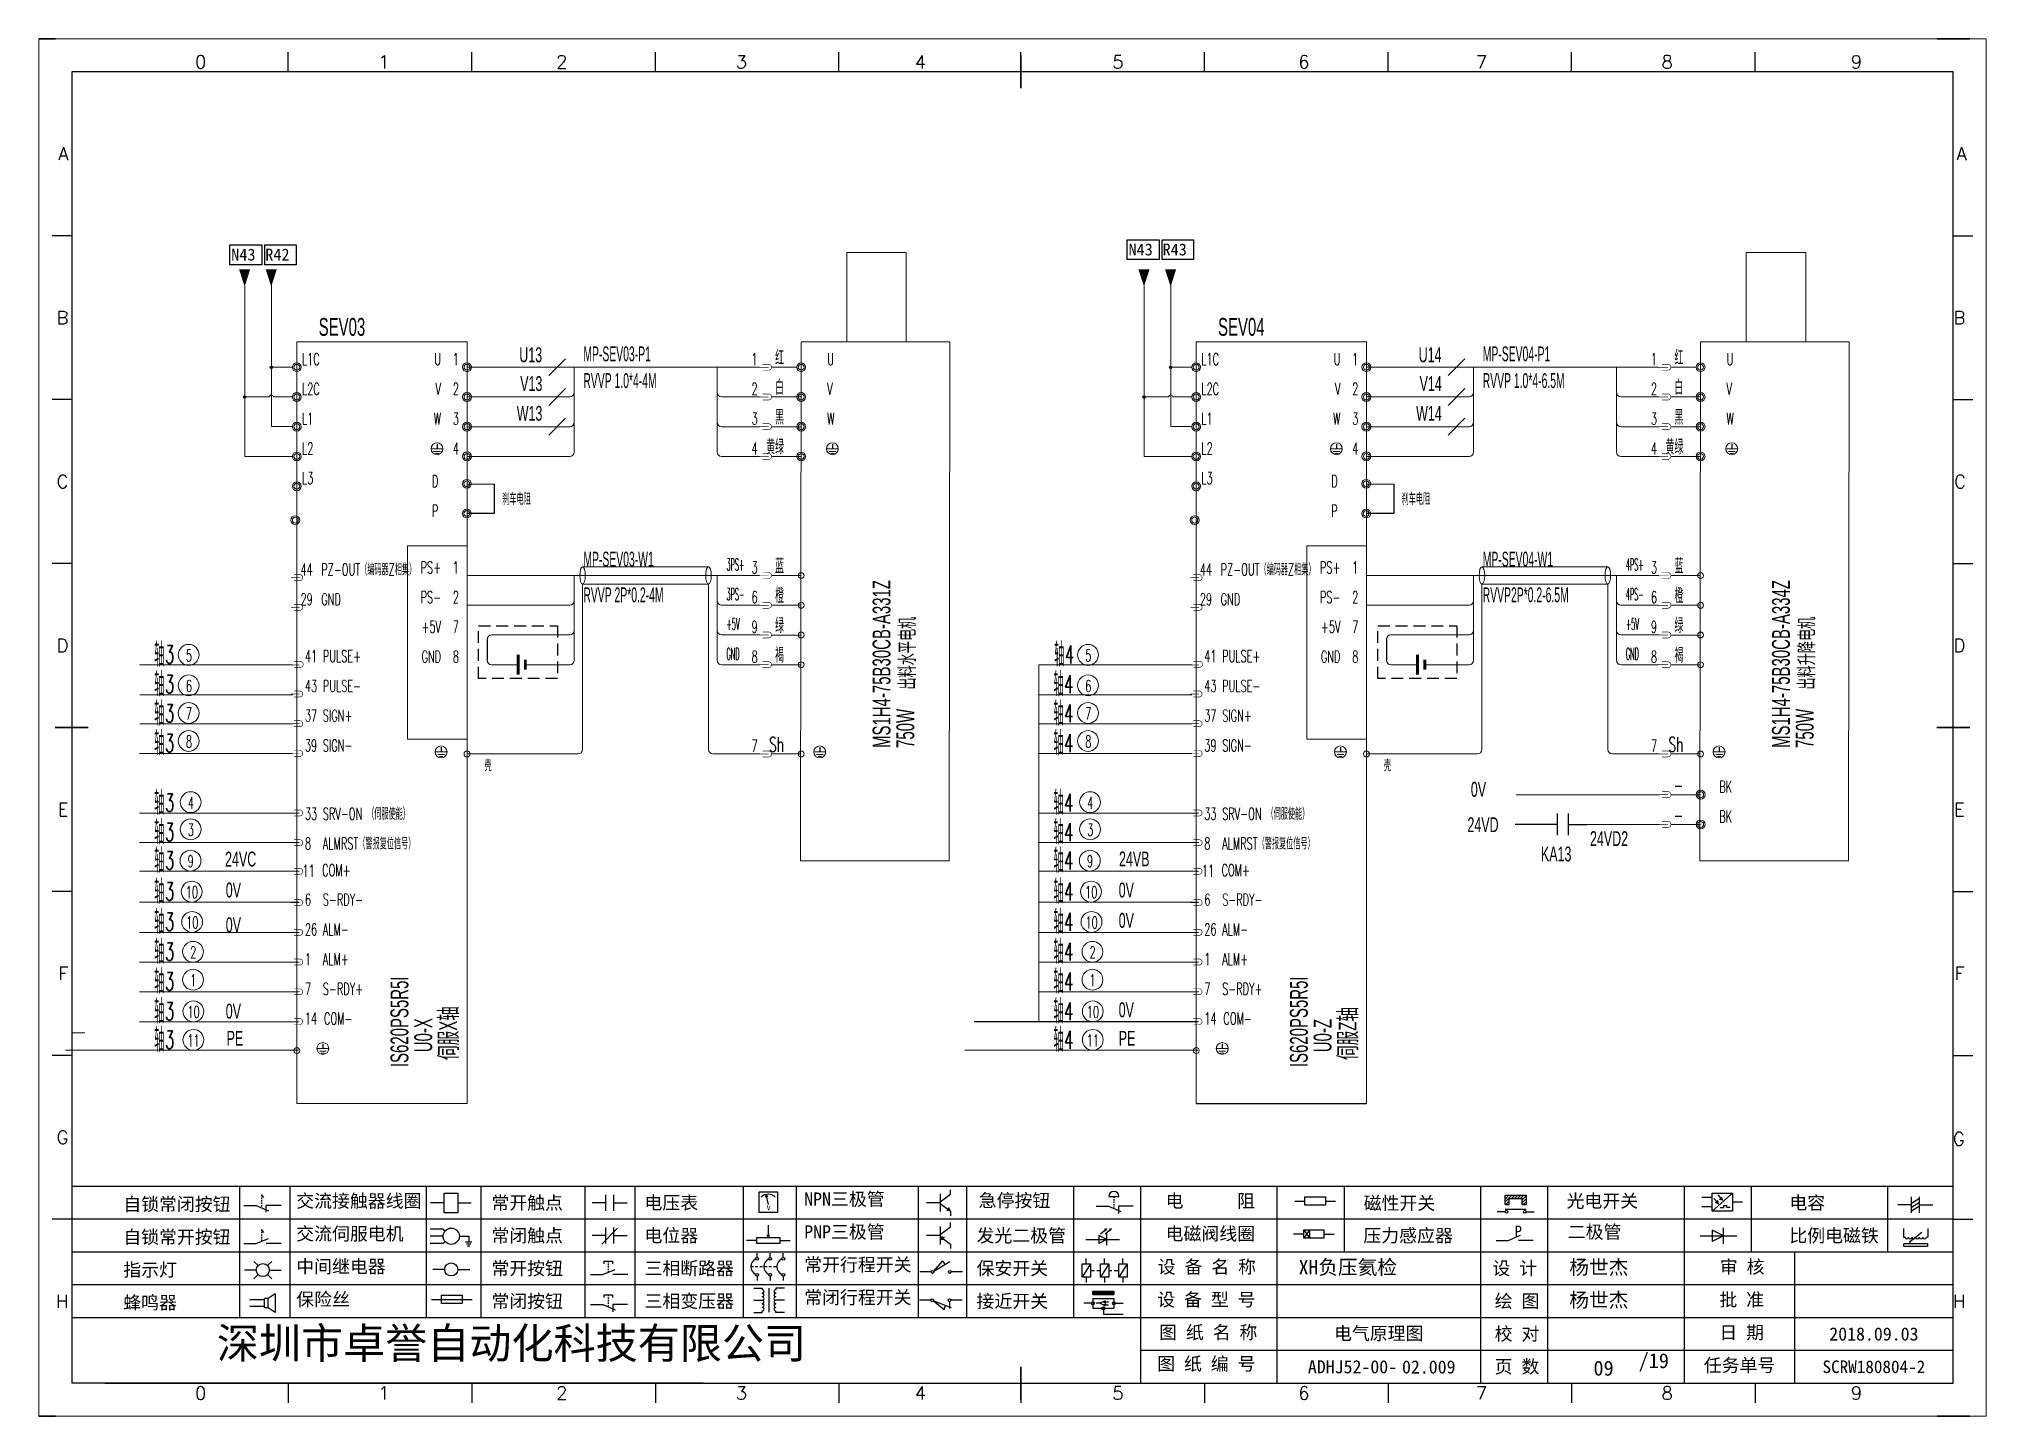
# Model space of a CAD drawing. Header units: millimetres. Extents: x 17734 to 28845, y 9358 to 11073.
# Drawn here: x 28517.8 to 28845.2, y 9546.7 to 9778.2 of the extents above; entities that cross this region are included whole.
import ezdxf
from ezdxf.enums import TextEntityAlignment as Align

# ---------------------------------------------------------------- set-up
doc = ezdxf.new("R2010")
doc.units = ezdxf.units.MM
doc.linetypes.add('DASHED', pattern=[0.75, 0.5, -0.25])
doc.layers.add('1', color=3, linetype='Continuous', lineweight=20)
doc.layers.add('Dimension', color=3, linetype='Continuous', lineweight=13)
for name, color, linetype in [('AE_BOR', 1, 'Continuous'), ('MISC', 2, 'Continuous'), ('SYMS', 7, 'Continuous')]:
    doc.layers.add(name, color=color, linetype=linetype)
doc.styles.get("Standard").update_dxf_attribs({"font": ''})
doc.styles.add('WD', font='romans.shx', dxfattribs={"bigfont": 'gbcbig.shx'})
doc.styles.add('样式 0', font='')
doc.styles.add('样式 8', font='arial.ttf')
doc.styles.add('汉字', font='')
doc.styles.get('Standard').set_extended_font_data('SimSun')
doc.styles.get('样式 0').set_extended_font_data('KaiTi_GB2312')
doc.styles.get('汉字').set_extended_font_data('新宋体')

msp = doc.modelspace()

# ---------------------------------------------------------------- texts
at = {"lineweight": 0, "style": 'WD', "width": 0.6}
for s, p in [('L1C', (28562.023, 9723.379)), ('1', (28637.618, 9723.387)), ('U', (28650.34, 9723.379)), ('L1C', (28713.267, 9723.379)), ('1', (28788.863, 9723.387)), ('U', (28801.585, 9723.379)), ('L2C', (28562.023, 9718.379)), ('2', (28637.618, 9718.387)), ('V', (28650.34, 9718.379)), ('L2C', (28713.267, 9718.379)), ('2', (28788.863, 9718.387)), ('V', (28801.585, 9718.379)), ('L1', (28562.023, 9713.375)), ('3', (28637.618, 9713.383)), ('W', (28650.34, 9713.375)), ('L1', (28713.267, 9713.375)), ('3', (28788.863, 9713.383)), ('W', (28801.585, 9713.375)), ('L2', (28562.023, 9708.375)), ('4', (28637.618, 9708.379)), ('L2', (28713.267, 9708.375)), ('4', (28788.863, 9708.379)), ('L3', (28562.023, 9703.371)), ('L3', (28713.267, 9703.371)), ('刹车电阻', (28595.703, 9699.883)), ('刹车电阻', (28746.948, 9699.883)), ('44', (28561.773, 9688.013)), ('PZ-OUT（编码器Z相集）', (28565.273, 9688.013)), ('3', (28637.618, 9688.367)), ('44', (28713.017, 9688.013)), ('PZ-OUT（编码器Z相集）', (28716.517, 9688.013)), ('3', (28788.863, 9688.367)), ('29', (28561.773, 9683.013)), ('GND', (28565.273, 9683.013)), ('6', (28637.618, 9683.363)), ('29', (28713.017, 9683.013)), ('GND', (28716.517, 9683.013)), ('6', (28788.863, 9683.363)), ('9', (28637.618, 9678.363)), ('9', (28788.863, 9678.363)), ('41', (28562.523, 9673.438)), ('PULSE+', (28565.523, 9673.438)), ('8', (28637.618, 9673.363)), ('41', (28713.767, 9673.438)), ('PULSE+', (28716.767, 9673.438)), ('8', (28788.863, 9673.363)), ('43', (28562.523, 9668.438)), ('PULSE-', (28565.523, 9668.438)), ('43', (28713.767, 9668.438)), ('PULSE-', (28716.767, 9668.438)), ('37', (28562.523, 9663.438)), ('SIGN+', (28565.523, 9663.438)), ('37', (28713.767, 9663.438)), ('SIGN+', (28716.767, 9663.438)), ('39', (28562.523, 9658.438)), ('SIGN-', (28565.523, 9658.438)), ('7', (28637.618, 9658.363)), ('39', (28713.767, 9658.438)), ('SIGN-', (28716.767, 9658.438)), ('7', (28788.863, 9658.363)), ('BK', (28800.368, 9651.505)), ('33', (28562.523, 9646.95)), ('SRV-ON （伺服使能）', (28565.523, 9646.95)), ('33', (28713.767, 9646.95)), ('SRV-ON （伺服使能）', (28716.767, 9646.95)), ('BK', (28800.368, 9646.501)), ('8', (28562.523, 9641.946)), ('ALMRST（警报复位信号） ', (28565.523, 9641.946)), ('8', (28713.767, 9641.946)), ('ALMRST（警报复位信号） ', (28716.767, 9641.946)), ('11', (28562.117, 9637.362)), ('COM+', (28565.412, 9637.472)), ('11', (28713.361, 9637.362)), ('COM+', (28716.657, 9637.472)), ('6', (28562.523, 9632.515)), ('S-RDY-', (28565.523, 9632.515)), ('6', (28713.767, 9632.515)), ('S-RDY-', (28716.767, 9632.515)), ('26', (28562.523, 9627.511)), ('ALM- ', (28565.523, 9627.511)), ('26', (28713.767, 9627.511)), ('ALM- ', (28716.767, 9627.511)), ('1', (28562.523, 9622.523)), ('ALM+', (28565.523, 9622.523)), ('1', (28713.767, 9622.523)), ('ALM+', (28716.767, 9622.523)), ('7', (28562.523, 9617.519)), ('S-RDY+', (28565.523, 9617.519)), ('7', (28713.767, 9617.519)), ('S-RDY+', (28716.767, 9617.519)), ('14', (28562.523, 9612.519)), ('COM-', (28565.735, 9612.519)), ('14', (28713.767, 9612.519)), ('COM-', (28716.979, 9612.519))]:
    msp.add_text(s, height=2, dxfattribs=at).set_placement(p)
for s, height, p in [('U', 2, (28585.415, 9723.379)), ('1', 2, (28588.415, 9723.387)), ('红', 2.5, (28643.084, 9723.379)), ('U', 2, (28736.659, 9723.379)), ('1', 2, (28739.659, 9723.387)), ('红', 2.5, (28794.329, 9723.379)), ('V', 2, (28585.415, 9718.379)), ('2', 2, (28588.415, 9718.387)), ('白', 2.5, (28643.084, 9718.379)), ('V', 2, (28736.659, 9718.379)), ('2', 2, (28739.659, 9718.387)), ('白', 2.5, (28794.329, 9718.379)), ('W', 2, (28585.415, 9713.379)), ('3', 2, (28588.415, 9713.383)), ('黑', 2.5, (28643.084, 9713.375)), ('W', 2, (28736.659, 9713.379)), ('3', 2, (28739.659, 9713.383)), ('黑', 2.5, (28794.329, 9713.375)), ('4', 2, (28588.415, 9708.379)), ('黄绿', 2.5, (28643.084, 9708.375)), ('4', 2, (28739.659, 9708.379)), ('黄绿', 2.5, (28794.329, 9708.375)), ('D', 2, (28584.974, 9702.872)), ('D', 2, (28736.218, 9702.872)), ('P', 2, (28584.974, 9697.872)), ('P', 2, (28736.218, 9697.872)), ('Sh', 2.5, (28643.084, 9658.359)), ('Sh', 2.5, (28794.329, 9658.359)), ('-', 2.5, (28794.347, 9651.505)), ('-', 2.5, (28794.347, 9646.505))]:
    msp.add_text(s, height=height, dxfattribs=at).set_placement(p, align=Align.RIGHT)
at = {"color": 6, "lineweight": 0, "style": 'WD', "width": 0.6}
for s, height, p in [('PS+', 2, (28585.415, 9688.363)), ('1', 2, (28588.415, 9688.363)), ('蓝', 2.5, (28643.084, 9688.359)), ('PS+', 2, (28736.659, 9688.363)), ('1', 2, (28739.659, 9688.363)), ('蓝', 2.5, (28794.329, 9688.359)), ('橙', 2.5, (28643.084, 9683.359)), ('橙', 2.5, (28794.329, 9683.359)), ('PS-', 2, (28585.415, 9683.363)), ('2', 2, (28588.415, 9683.363)), ('PS-', 2, (28736.659, 9683.363)), ('2', 2, (28739.659, 9683.363)), ('+5V', 2, (28585.415, 9678.363)), ('7', 2, (28588.415, 9678.363)), ('绿', 2.5, (28643.084, 9678.359)), ('+5V', 2, (28736.659, 9678.363)), ('7', 2, (28739.659, 9678.363)), ('绿', 2.5, (28794.329, 9678.359)), ('褐', 2.5, (28643.084, 9673.359)), ('褐', 2.5, (28794.329, 9673.359)), ('GND', 2, (28585.415, 9673.359)), ('8', 2, (28588.415, 9673.359)), ('GND', 2, (28736.659, 9673.359)), ('8', 2, (28739.659, 9673.359)), ('壳', 2, (28593.918, 9655.077)), ('壳', 2, (28745.163, 9655.077))]:
    msp.add_text(s, height=height, dxfattribs=at).set_placement(p, align=Align.RIGHT)
at = {"color": 6, "lineweight": 0, "style": 'WD', "width": 0.4}
for s, p in [('3PS+', (28633.416, 9688.859)), ('4PS+', (28784.661, 9688.859)), ('3PS-', (28633.416, 9683.859)), ('4PS-', (28784.661, 9683.859)), ('+5V', (28633.416, 9678.859)), ('+5V', (28784.661, 9678.859)), ('GND', (28633.416, 9673.859)), ('GND', (28784.661, 9673.859))]:
    msp.add_text(s, height=2, dxfattribs=at).set_placement(p)
at = {"lineweight": 0, "style": 'WD', "width": 0.6}
for s, height, p in [('轴', 4, (28538.044, 9674.908)), ('3', 3, (28539.767, 9674.738)), ('轴', 4, (28689.387, 9674.908)), ('4', 3, (28691.11, 9674.738)), ('5', 2, (28543.001, 9674.573)), ('5', 2, (28694.245, 9674.573)), ('轴', 4, (28538.044, 9669.916)), ('3', 3, (28539.767, 9669.746)), ('6', 2, (28543.001, 9669.439)), ('轴', 4, (28689.268, 9669.916)), ('4', 3, (28690.991, 9669.746)), ('6', 2, (28694.245, 9669.439)), ('轴', 4, (28538.044, 9664.999)), ('3', 3, (28539.767, 9664.829)), ('轴', 4, (28689.268, 9664.999)), ('4', 3, (28690.991, 9664.829)), ('7', 2, (28543.001, 9664.802)), ('7', 2, (28694.245, 9664.802)), ('轴', 4, (28538.044, 9660.002)), ('3', 3, (28539.767, 9659.832)), ('8', 2, (28543.001, 9660.095)), ('轴', 4, (28689.268, 9660.002)), ('4', 3, (28690.991, 9659.832)), ('8', 2, (28694.245, 9660.095)), ('轴', 4, (28538.044, 9649.982)), ('3', 3, (28539.767, 9649.812)), ('4', 2, (28543.335, 9649.808)), ('轴', 4, (28689.268, 9649.982)), ('4', 3, (28690.991, 9649.812)), ('4', 2, (28694.58, 9649.808)), ('轴', 4, (28538.044, 9645.041)), ('轴', 4, (28689.268, 9645.041)), ('3', 3, (28539.767, 9644.871)), ('3', 2, (28543.335, 9645.239)), ('4', 3, (28690.991, 9644.871)), ('3', 2, (28694.58, 9645.239)), ('轴', 4, (28538.044, 9640.261)), ('3', 3, (28539.767, 9640.091)), ('9', 2, (28543.3, 9639.973)), ('轴', 4, (28689.268, 9640.261)), ('4', 3, (28690.991, 9640.091)), ('9', 2, (28694.545, 9639.973)), ('轴', 4, (28538.044, 9635.054)), ('轴', 4, (28689.268, 9635.054)), ('3', 3, (28539.767, 9634.885)), ('10', 2, (28543.497, 9634.767)), ('4', 3, (28690.991, 9634.885)), ('10', 2, (28694.741, 9634.767)), ('轴', 4, (28538.044, 9629.958)), ('3', 3, (28539.767, 9629.788)), ('10', 2, (28543.582, 9629.67)), ('轴', 4, (28689.268, 9629.958)), ('4', 3, (28690.991, 9629.788)), ('10', 2, (28694.826, 9629.67)), ('轴', 4, (28538.044, 9624.944)), ('轴', 4, (28689.268, 9624.944)), ('3', 3, (28539.767, 9624.774)), ('2', 2, (28543.735, 9624.658)), ('4', 3, (28690.991, 9624.774)), ('2', 2, (28694.979, 9624.658)), ('轴', 4, (28538.044, 9619.936)), ('3', 3, (28539.767, 9619.767)), ('1', 2, (28543.735, 9619.952)), ('轴', 4, (28689.268, 9619.936)), ('4', 3, (28690.991, 9619.767)), ('1', 2, (28694.979, 9619.952)), ('轴', 4, (28538.044, 9614.917)), ('轴', 4, (28689.268, 9614.917)), ('3', 3, (28539.767, 9614.748)), ('10', 2, (28543.79, 9614.629)), ('4', 3, (28690.991, 9614.748)), ('10', 2, (28695.034, 9614.629)), ('轴', 4, (28538.044, 9610.129)), ('3', 3, (28539.767, 9609.96)), ('11', 2, (28543.79, 9609.842)), ('轴', 4, (28689.268, 9610.129)), ('4', 3, (28690.991, 9609.96)), ('11', 2, (28695.034, 9609.842))]:
    msp.add_text(s, height=height, dxfattribs=at).set_placement(p, align=Align.MIDDLE)
at = {"color": 0, "lineweight": -2, "char_height": 2.205}
for s, insert, width, attachment_point in [('电气原理图', (28743.097, 9560.475), 34.2306, 5), ('02.009', (28747.012, 9556.049), 5.72397, 1)]:
    msp.add_mtext(s, dxfattribs=dict(at, insert=insert, width=width, attachment_point=attachment_point))
at = {"color": 0, "linetype": 'ByBlock', "lineweight": -2, "insert": (28780.912, 9554.725), "char_height": 2.5, "width": 5.1278, "attachment_point": 5}
msp.add_mtext('09', dxfattribs=at)
at = {"layer": 'Dimension', "lineweight": 0, "style": '样式 8', "width": 0.6}
for s, height, p in [('SEV03', 3, (28564.829, 9728.312)), ('SEV04', 3, (28716.073, 9728.312)), ('24VD', 2.5, (28758.018, 9644.865)), ('24VD2', 2.5, (28778.627, 9642.525)), ('24VC', 2.5, (28549.093, 9639.086)), ('24VB', 2.5, (28699.423, 9639.105)), ('KA13', 2.5, (28770.38, 9639.94)), ('0V', 2.5, (28549.208, 9633.888)), ('0V', 2.5, (28699.371, 9633.876)), ('0V', 2.5, (28549.208, 9628.033)), ('0V', 2.5, (28699.37, 9628.78)), ('0V', 2.5, (28549.208, 9613.514)), ('0V', 2.5, (28699.37, 9613.739)), ('PE', 2.5, (28549.351, 9608.954)), ('PE', 2.5, (28699.375, 9608.955))]:
    msp.add_text(s, height=height, dxfattribs=at).set_placement(p)
for s, p in [('U13', (28602.411, 9723.868)), ('U14', (28753.655, 9723.868)), ('V13', (28602.452, 9719.029)), ('V14', (28753.697, 9719.029)), ('W13', (28602.452, 9714.029)), ('W14', (28753.697, 9714.029))]:
    msp.add_text(s, height=2.5, dxfattribs=at).set_placement(p, align=Align.RIGHT)
at = {"layer": 'Dimension', "color": 3, "lineweight": 0, "style": '样式 8'}
for s, width, p in [('MP-SEV03-P1', 0.5, (28609.343, 9724.029)), ('MP-SEV04-P1', 0.5, (28760.587, 9724.029)), ('MP-SEV03-W1', 0.5, (28609.343, 9689.513)), ('MP-SEV04-W1', 0.5, (28760.587, 9689.513)), ('0V', 0.6, (28758.591, 9650.8))]:
    msp.add_text(s, height=2.5, dxfattribs=dict(at, width=width)).set_placement(p)
at = {"layer": 'Dimension', "color": 1, "lineweight": 0, "style": '样式 8', "width": 0.5}
for s, p in [('RVVP 1.0*4-4M', (28609.343, 9722.029)), ('RVVP 1.0*4-6.5M', (28760.587, 9722.029)), ('RVVP 2P*0.2-4M', (28609.343, 9686.013)), ('RVVP2P*0.2-6.5M', (28760.587, 9686.013))]:
    msp.add_text(s, height=2.5, dxfattribs=at).set_placement(p, align=Align.TOP_LEFT)
at = {"layer": 'Dimension', "color": 6, "lineweight": 0, "style": '样式 8', "width": 0.6}
for s, p in [('MS1H4-75B30CB-A331Z', (28660.989, 9659.02)), ('MS1H4-75B30CB-A334Z', (28812.234, 9659.02)), ('IS620PS5R5I', (28579.917, 9605.358)), ('IS620PS5R5I', (28731.162, 9605.358))]:
    msp.add_text(s, height=3, rotation=90, dxfattribs=at).set_placement(p)
at = {"layer": 'Dimension', "color": 3, "lineweight": 0, "style": '样式 8', "width": 0.6}
for s, p in [('出料水平电机', (28665.024, 9668.82)), ('出料升降电机', (28816.269, 9668.82))]:
    msp.add_text(s, height=2.5, rotation=90, dxfattribs=at).set_placement(p)
at = {"layer": 'Dimension', "lineweight": 0, "style": '样式 8', "width": 0.6}
for s, p in [('750W', (28664.989, 9659.02)), ('750W', (28816.234, 9659.02)), ('伺服X轴', (28588.114, 9606.565)), ('伺服Z轴', (28739.359, 9606.565)), ('U0-X', (28583.917, 9607.858)), ('U0-Z', (28735.162, 9607.858))]:
    msp.add_text(s, height=3, rotation=90, dxfattribs=at).set_placement(p)
at = {"layer": 'MISC', "color": 3, "char_height": 2, "width": 5.01683, "attachment_point": 1, "style": '样式 0'}
for s, insert in [('N43', (28550.123, 9742.967)), ('R42', (28555.848, 9742.967)), ('N43', (28701.022, 9743.823)), ('R43', (28706.746, 9743.823))]:
    msp.add_mtext(s, dxfattribs=dict(at, insert=insert))

# ---------------------------------------------------------------- blocks, each defined once
blk = doc.blocks.new('磁性开关')
at = {"linetype": 'ByBlock'}
h = blk.add_hatch(dxfattribs=at)
h.set_pattern_fill('ANSI31', color=256, scale=0.1, style=0)
h.paths.add_polyline_path([(-1910.88, -776.69), (-1910.88, -775.29), (-1907.69, -775.29), (-1907.69, -776.69), (-1908.31, -776.69), (-1908.31, -775.79), (-1910.25, -775.79), (-1910.25, -776.69)])
for p, q in [((-1910.91, -777.81), (-1912.09, -777.81)), ((-1910.88, -776.69), (-1910.88, -775.29)), ((-1910.88, -775.29), (-1907.69, -775.29)), ((-1910.88, -776.69), (-1910.25, -776.69)), ((-1910.88, -777.39), (-1907.69, -777.39)), ((-1910.25, -776.69), (-1910.25, -775.79)), ((-1910.25, -775.79), (-1908.31, -775.79)), ((-1908.31, -776.69), (-1908.31, -775.79)), ((-1908.31, -776.69), (-1907.69, -776.69)), ((-1907.69, -775.29), (-1907.69, -776.69)), ((-1907.66, -777.81), (-1906.48, -777.81))]:
    blk.add_line(p, q, dxfattribs=at)
for centre in [(-1910.68, -777.81), (-1907.88, -777.81)]:
    blk.add_circle(centre, 0.225, dxfattribs=at)
blk = doc.blocks.new('*U8')
at = {"linetype": 'ByBlock'}
for p, q in [((-1909.23, -780.45), (-1909.23, -780.67)), ((-1909.23, -780.45), (-1908.92, -780.84)), ((-1909.23, -780.84), (-1909.23, -781.05)), ((-1911.92, -782.07), (-1910.06, -782.07)), ((-1910.06, -782.07), (-1908.18, -782.88)), ((-1909.23, -781.23), (-1909.23, -781.44)), ((-1909.23, -781.61), (-1909.23, -781.83)), ((-1909.23, -782), (-1909.23, -782.21)), ((-1909.23, -782.38), (-1909.23, -782.43)), ((-1908.52, -783.07), (-1908.52, -782.07)), ((-1906.25, -782.07), (-1908.52, -782.07))]:
    blk.add_line(p, q, dxfattribs=at)
blk = doc.blocks.new('*U11')
at = {"linetype": 'ByBlock'}
for p, q in [((-1911.92, -792.89), (-1910.06, -792.89)), ((-1910.06, -792.89), (-1908.18, -792.08)), ((-1908.88, -791.17), (-1909.23, -790.71)), ((-1909.23, -790.71), (-1909.23, -790.92)), ((-1909.23, -791.09), (-1909.23, -791.31)), ((-1909.23, -791.48), (-1909.23, -791.69)), ((-1909.23, -791.86), (-1909.23, -792.08)), ((-1909.23, -792.25), (-1909.23, -792.47)), ((-1906.25, -792.89), (-1908.52, -792.89))]:
    blk.add_line(p, q, dxfattribs=at)
blk = doc.blocks.new('蜂鸣器')
at = {"linetype": 'ByBlock'}
for p, q in [((-1907.17, -795.53), (-1908.25, -796.26)), ((-1907.17, -795.53), (-1907.17, -798.41)), ((-1908.8, -796.48), (-1911.01, -796.48)), ((-1908.8, -797.46), (-1911.01, -797.46)), ((-1908.25, -796.26), (-1908.8, -796.26)), ((-1908.8, -797.68), (-1908.8, -796.26)), ((-1908.25, -797.68), (-1908.8, -797.68)), ((-1908.25, -797.68), (-1908.25, -796.26)), ((-1907.17, -798.41), (-1908.25, -797.68))]:
    blk.add_line(p, q, dxfattribs=at)
blk = doc.blocks.new('指示灯')
at = {"linetype": 'ByBlock'}
for p, q in [((-1854.25, -776.92), (-1856.06, -776.92)), ((-1854.62, -775.59), (-1853.97, -776.23)), ((-1854.62, -778.25), (-1853.97, -777.61)), ((-1851.9, -775.59), (-1852.54, -776.23)), ((-1851.9, -778.25), (-1852.54, -777.61)), ((-1852.26, -776.92), (-1850.45, -776.92))]:
    blk.add_line(p, q, dxfattribs=at)
blk.add_circle((-1853.26, -776.92), 0.992, dxfattribs=at)
blk = doc.blocks.new('光电开关')
at = {"linetype": 'ByBlock'}
h = blk.add_hatch(dxfattribs=at)
h.set_pattern_fill('ANSI31', color=256, scale=0.01, style=0)
h.set_pattern_definition([(45, (0.172267, 0), (-0.0224506403, 0.0224506403), [])])
h.paths.add_polyline_path([(-1882.44, -776.34), (-1882.5, -775.91), (-1882.68, -776.07)])
h.paths.add_polyline_path([(-1882.86, -776.23), (-1882.44, -776.34), (-1882.68, -776.07)])
h.paths.add_polyline_path([(-1883.05, -776.88), (-1883.11, -776.45), (-1883.29, -776.61)])
h.paths.add_polyline_path([(-1883.47, -776.77), (-1883.05, -776.88), (-1883.29, -776.61)])
for p, q in [((-1884.01, -775.96), (-1885.56, -775.96)), ((-1884.01, -777.39), (-1885.56, -777.39)), ((-1880.91, -775.3), (-1884.01, -778.05)), ((-1883.75, -776.09), (-1883.05, -776.88)), ((-1883.11, -776.45), (-1883.47, -776.77)), ((-1883.05, -776.88), (-1883.47, -776.77)), ((-1883.14, -775.55), (-1882.44, -776.34)), ((-1883.05, -776.88), (-1883.11, -776.45)), ((-1882.5, -775.91), (-1882.86, -776.23)), ((-1882.44, -776.34), (-1882.86, -776.23)), ((-1882.78, -777.47), (-1882.23, -777.47)), ((-1882.44, -776.34), (-1882.5, -775.91)), ((-1882.23, -777.47), (-1882.23, -777.14)), ((-1882.23, -777.14), (-1881.78, -777.14)), ((-1881.78, -777.47), (-1881.78, -777.14)), ((-1881.23, -777.47), (-1881.78, -777.47)), ((-1879.37, -776.67), (-1880.91, -776.67))]:
    blk.add_line(p, q, dxfattribs=at)
blk.add_lwpolyline([(-1884.01, -775.3), (-1880.91, -775.3), (-1880.91, -778.05), (-1884.01, -778.05)], close=True, dxfattribs=at)
blk = doc.blocks.new('交流接触器线圈')
at = {"linetype": 'ByBlock'}
for p, q in [((-1880.82, -781.77), (-1882.87, -781.77)), ((-1878.72, -781.77), (-1876.67, -781.77))]:
    blk.add_line(p, q, dxfattribs=at)
blk.add_lwpolyline([(-1880.82, -780.28), (-1878.72, -780.28), (-1878.72, -783.26), (-1880.82, -783.26)], close=True, dxfattribs=at)
blk = doc.blocks.new('交流伺服电机')
at = {"linetype": 'ByBlock'}
for p, q in [((-1880.97, -785.75), (-1882.94, -785.75)), ((-1880.97, -786.85), (-1882.94, -786.85)), ((-1880.97, -785.75), (-1880.65, -786.03)), ((-1878.49, -786.85), (-1877.07, -786.85)), ((-1877.07, -786.85), (-1877.07, -787.72)), ((-1880.97, -787.94), (-1882.94, -787.94)), ((-1880.97, -787.94), (-1880.65, -787.67)), ((-1877.54, -787.72), (-1876.59, -787.72)), ((-1877.38, -788.01), (-1876.75, -788.01)), ((-1877.23, -788.29), (-1876.9, -788.29))]:
    blk.add_line(p, q, dxfattribs=at)
blk.add_circle((-1879.73, -786.85), 1.24, dxfattribs=at)
blk = doc.blocks.new('中间继电器')
at = {"linetype": 'ByBlock'}
for p, q in [((-1880.72, -791.92), (-1882.54, -791.92)), ((-1878.74, -791.92), (-1876.92, -791.92))]:
    blk.add_line(p, q, dxfattribs=at)
blk.add_circle((-1879.73, -791.92), 0.992, dxfattribs=at)
blk = doc.blocks.new('保险丝')
at = {"linetype": 'ByBlock'}
blk.add_line((-1882.72, -796.49), (-1876.55, -796.49), dxfattribs=at)
blk.add_lwpolyline([(-1881.2, -795.86), (-1878.06, -795.86), (-1878.06, -797.12), (-1881.2, -797.12)], close=True, dxfattribs=at)
blk = doc.blocks.new('常开按钮')
at = {"linetype": 'ByBlock'}
for p, q in [((-1910.06, -787.73), (-1908.18, -786.93)), ((-1909.9, -785.68), (-1908.56, -785.68)), ((-1909.9, -785.68), (-1909.9, -786.07)), ((-1909.23, -785.68), (-1909.23, -785.89)), ((-1909.23, -786.06), (-1909.23, -786.28)), ((-1909.23, -786.45), (-1909.23, -786.67)), ((-1909.23, -786.84), (-1909.23, -787.05)), ((-1908.56, -785.68), (-1908.56, -786.07)), ((-1911.92, -787.73), (-1910.06, -787.73)), ((-1909.23, -787.22), (-1909.23, -787.38)), ((-1906.25, -787.73), (-1908.52, -787.73))]:
    blk.add_line(p, q, dxfattribs=at)
blk = doc.blocks.new('常开触点')
at = {"linetype": 'ByBlock'}
for p, q in [((-1853.82, -782.99), (-1853.82, -780.56)), ((-1852.6, -782.99), (-1852.6, -780.56)), ((-1853.82, -781.77), (-1855.88, -781.77)), ((-1852.6, -781.77), (-1850.55, -781.77))]:
    blk.add_line(p, q, dxfattribs=at)
blk = doc.blocks.new('常闭触点')
at = {"linetype": 'ByBlock'}
for p, q in [((-1853.82, -786.77), (-1855.88, -786.77)), ((-1852.01, -785.66), (-1854.43, -788.1)), ((-1853.82, -787.99), (-1853.82, -785.56)), ((-1852.6, -787.99), (-1852.6, -785.56)), ((-1852.6, -786.77), (-1850.55, -786.77))]:
    blk.add_line(p, q, dxfattribs=at)
blk = doc.blocks.new('常闭按钮')
at = {"linetype": 'ByBlock'}
for p, q in [((-1856.13, -792.28), (-1854.28, -792.28)), ((-1854.28, -792.28), (-1852.4, -793.09)), ((-1854.11, -790.83), (-1852.77, -790.83)), ((-1854.11, -790.83), (-1854.11, -791.22)), ((-1853.44, -790.83), (-1853.44, -791.04)), ((-1853.44, -791.21), (-1853.44, -791.43)), ((-1853.44, -791.6), (-1853.44, -791.82)), ((-1853.44, -791.99), (-1853.44, -792.2)), ((-1853.44, -792.37), (-1853.44, -792.53)), ((-1852.77, -790.83), (-1852.77, -791.22)), ((-1850.47, -792.28), (-1852.73, -792.28)), ((-1852.73, -792.28), (-1852.73, -793.43))]:
    blk.add_line(p, q, dxfattribs=at)
blk = doc.blocks.new('电磁阀线圈')
at = {"linetype": 'ByBlock'}
for p, q in [((-1854.61, -795.92), (-1853.75, -797.16)), ((-1853.75, -795.92), (-1854.61, -797.16)), ((-1853.75, -795.92), (-1853.75, -797.16)), ((-1854.61, -796.54), (-1856.17, -796.54)), ((-1851.53, -796.54), (-1849.97, -796.54))]:
    blk.add_line(p, q, dxfattribs=at)
blk.add_lwpolyline([(-1854.61, -795.92), (-1851.53, -795.92), (-1851.53, -797.16), (-1854.61, -797.16)], close=True, dxfattribs=at)
blk = doc.blocks.new('电压表')
at = {"linetype": 'ByBlock'}
for p, q in [((-1814.84, -780.75), (-1814.91, -781.13)), ((-1814.6, -781.05), (-1814.91, -781.13)), ((-1814.84, -780.75), (-1814.46, -782.26)), ((-1814.84, -780.75), (-1814.6, -781.05))]:
    blk.add_line(p, q, dxfattribs=at)
blk.add_lwpolyline([(-1815.84, -780.34), (-1813.07, -780.34), (-1813.07, -783.49), (-1815.84, -783.49)], close=True, dxfattribs=at)
blk.add_arc((-1814.46, -782.26), 1.56, 46.8313, 133.1687, dxfattribs=at)
at = {"linetype": 'ByBlock', "insert": (-1814.7, -782.39), "char_height": 0.75, "width": 0.6768, "attachment_point": 1}
blk.add_mtext('V', dxfattribs=at)
blk = doc.blocks.new('电位器')
at = {"linetype": 'ByBlock'}
for p, q in [((-1814.45, -787.3), (-1814.62, -786.96)), ((-1814.62, -786.96), (-1814.27, -786.96)), ((-1814.45, -787.3), (-1814.45, -785.39)), ((-1814.45, -787.3), (-1814.27, -786.96)), ((-1816.21, -787.75), (-1817.79, -787.75)), ((-1812.68, -787.75), (-1811.1, -787.75))]:
    blk.add_line(p, q, dxfattribs=at)
blk.add_lwpolyline([(-1816.21, -787.3), (-1812.68, -787.3), (-1812.68, -788.2), (-1816.21, -788.2)], close=True, dxfattribs=at)
blk = doc.blocks.new('三相断路器')
at = {"linetype": 'ByBlock'}
for p, q in [((-1816.17, -790.33), (-1816.17, -789.7)), ((-1814.17, -790.33), (-1814.17, -789.7)), ((-1812.18, -790.33), (-1812.18, -789.7)), ((-1817.14, -791.74), (-1816.72, -791.74)), ((-1816.45, -791.74), (-1816.03, -791.74)), ((-1815.76, -791.74), (-1815.34, -791.74)), ((-1815.07, -791.74), (-1814.65, -791.74)), ((-1814.38, -791.74), (-1813.96, -791.74)), ((-1813.69, -791.74), (-1813.27, -791.74)), ((-1816.17, -793.19), (-1816.17, -793.83)), ((-1814.17, -793.19), (-1814.17, -793.83)), ((-1812.18, -793.19), (-1812.18, -793.83))]:
    blk.add_line(p, q, dxfattribs=at)
for centre in [(-1816.17, -790.55), (-1816.17, -792.98), (-1814.17, -790.55), (-1814.17, -792.98), (-1812.18, -790.55), (-1812.18, -792.98)]:
    blk.add_circle(centre, 0.219, dxfattribs=at)
for centre in [(-1815.81, -791.74), (-1813.82, -791.74), (-1811.83, -791.74)]:
    blk.add_arc(centre, 1.32, 115.5791, 244.4209, dxfattribs=at)
blk = doc.blocks.new('三相变压器')
at = {"linetype": 'ByBlock'}
for p, q in [((-1816.69, -795.03), (-1815.37, -795.03)), ((-1815.37, -795.03), (-1815.37, -795.24)), ((-1814.34, -798.7), (-1814.34, -795.04)), ((-1812, -795.03), (-1813.32, -795.03)), ((-1813.32, -795.03), (-1813.32, -795.24)), ((-1816.69, -796.87), (-1815.37, -796.87)), ((-1816.69, -798.71), (-1815.37, -798.71)), ((-1815.37, -798.71), (-1815.37, -798.5)), ((-1812, -796.87), (-1813.32, -796.87)), ((-1813.32, -798.71), (-1813.32, -798.5)), ((-1812, -798.71), (-1813.32, -798.71))]:
    blk.add_line(p, q, dxfattribs=at)
for centre, start, end in [((-1815.37, -795.51), 270, 90), ((-1815.37, -796.06), 270, 90), ((-1813.32, -795.51), 90, 270), ((-1813.32, -796.06), 90, 270), ((-1815.37, -796.6), 270, 90), ((-1815.37, -797.14), 270, 90), ((-1815.37, -797.68), 270, 90), ((-1815.37, -798.23), 270, 90), ((-1813.32, -796.6), 90, 270), ((-1813.32, -797.14), 90, 270), ((-1813.32, -797.68), 90, 270), ((-1813.32, -798.23), 90, 270)]:
    blk.add_arc(centre, 0.271, start, end, dxfattribs=at)
blk = doc.blocks.new('压力感应器')
at = {"linetype": 'ByBlock'}
for p, q in [((-1817.44, -777.73), (-1815.59, -777.73)), ((-1815.59, -777.73), (-1813.71, -776.93)), ((-1811.78, -777.73), (-1814.05, -777.73))]:
    blk.add_line(p, q, dxfattribs=at)
at = {"linetype": 'ByBlock', "insert": (-1814.65, -775.48), "char_height": 1.68, "width": 1.2242, "attachment_point": 1}
blk.add_mtext('{\\fNSimSun|b0|i0|c134|p49;P}', dxfattribs=at)
blk = doc.blocks.new('二极管')
at = {"linetype": 'ByBlock'}
for p, q in [((-1787.52, -776.77), (-1781.92, -776.77)), ((-1783.97, -776.77), (-1785.69, -775.9)), ((-1785.69, -775.9), (-1785.69, -777.65)), ((-1783.97, -776.77), (-1785.69, -777.65)), ((-1783.97, -777.99), (-1783.97, -775.56))]:
    blk.add_line(p, q, dxfattribs=at)
blk = doc.blocks.new('NPN三极管')
at = {"linetype": 'ByBlock'}
for p, q in [((-1785.73, -780.61), (-1785.73, -783.32)), ((-1785.73, -781.82), (-1784.15, -780.66)), ((-1784.15, -780.66), (-1784.15, -779.98)), ((-1785.73, -781.97), (-1787.81, -781.97)), ((-1785.73, -782.11), (-1784.15, -783.27)), ((-1784.41, -782.73), (-1784.74, -783.18)), ((-1784.15, -783.27), (-1784.74, -783.18)), ((-1784.15, -783.27), (-1784.41, -782.73)), ((-1784.15, -783.27), (-1784.15, -783.96))]:
    blk.add_line(p, q, dxfattribs=at)
blk = doc.blocks.new('PNP三极管')
at = {"linetype": 'ByBlock'}
for p, q in [((-1784.9, -786.74), (-1786.98, -786.74)), ((-1784.9, -785.38), (-1784.9, -788.09)), ((-1784.9, -786.59), (-1783.32, -785.43)), ((-1784.9, -786.88), (-1783.32, -788.04)), ((-1784.9, -786.88), (-1784.31, -786.97)), ((-1784.9, -786.88), (-1784.64, -787.42)), ((-1784.31, -786.97), (-1784.64, -787.42)), ((-1783.32, -785.43), (-1783.32, -784.75)), ((-1783.32, -788.04), (-1783.32, -788.73))]:
    blk.add_line(p, q, dxfattribs=at)
blk = doc.blocks.new('常开行程开关')
at = {"linetype": 'ByBlock'}
for p, q in [((-1786.29, -792.3), (-1788.01, -792.3)), ((-1785.89, -792.17), (-1784.52, -790.62)), ((-1785.89, -792.17), (-1783.43, -790.72)), ((-1784.52, -790.62), (-1784.19, -791.17)), ((-1781.48, -792.3), (-1783.21, -792.3))]:
    blk.add_line(p, q, dxfattribs=at)
for centre in [(-1786.07, -792.3), (-1783.42, -792.3)]:
    blk.add_circle(centre, 0.219, dxfattribs=at)
blk = doc.blocks.new('常闭行程开关')
at = {"linetype": 'ByBlock'}
for p, q in [((-1786.34, -796.62), (-1788.07, -796.62)), ((-1785.93, -796.72), (-1783.25, -797.7)), ((-1785.93, -796.72), (-1784.3, -798)), ((-1784.3, -798), (-1784.08, -797.4)), ((-1783.48, -796.84), (-1783.48, -797.85)), ((-1781.54, -796.62), (-1783.26, -796.62))]:
    blk.add_line(p, q, dxfattribs=at)
for centre in [(-1786.12, -796.62), (-1783.48, -796.62)]:
    blk.add_circle(centre, 0.219, dxfattribs=at)
blk = doc.blocks.new('电容')
at = {"linetype": 'ByBlock'}
for p, q in [((-1756.08, -782.99), (-1756.08, -780.56)), ((-1754.86, -780.79), (-1756.08, -781.55)), ((-1754.86, -782.99), (-1754.86, -780.56)), ((-1756.08, -781.77), (-1758.13, -781.77)), ((-1754.86, -781.44), (-1756.08, -782.2)), ((-1754.86, -781.99), (-1756.08, -782.75)), ((-1754.86, -781.77), (-1752.81, -781.77))]:
    blk.add_line(p, q, dxfattribs=at)
blk = doc.blocks.new('发光二极管')
at = {"linetype": 'ByBlock'}
for p, q in [((-1758.01, -786.77), (-1752.89, -786.77)), ((-1754.84, -786.77), (-1756.04, -786.16)), ((-1756.04, -786.16), (-1756.04, -787.39)), ((-1754.84, -786.77), (-1756.04, -787.39)), ((-1755.78, -785.92), (-1754.89, -785.14)), ((-1754.89, -785.14), (-1755.2, -785.22)), ((-1755.2, -785.22), (-1755.01, -785.43)), ((-1755.08, -785.92), (-1754.18, -785.14)), ((-1754.89, -785.14), (-1755.01, -785.43)), ((-1754.84, -787.63), (-1754.84, -785.92)), ((-1754.18, -785.14), (-1754.49, -785.22)), ((-1754.49, -785.22), (-1754.31, -785.43)), ((-1754.18, -785.14), (-1754.31, -785.43))]:
    blk.add_line(p, q, dxfattribs=at)
blk = doc.blocks.new('比例电磁阀')
at = {"linetype": 'ByBlock'}
for p, q in [((-1757.26, -775.38), (-1757.26, -776.71)), ((-1757.26, -776.71), (-1757.05, -776.71)), ((-1753.6, -777.73), (-1757.25, -777.73)), ((-1757.25, -778.13), (-1757.25, -777.73)), ((-1753.6, -778.13), (-1757.25, -778.13)), ((-1754.5, -775.98), (-1756.35, -777.44)), ((-1756.35, -777.44), (-1756.25, -777.25)), ((-1756.35, -777.44), (-1756.15, -777.38)), ((-1756.15, -777.38), (-1756.25, -777.25)), ((-1753.58, -776.71), (-1753.8, -776.71)), ((-1753.6, -777.73), (-1753.6, -778.13)), ((-1753.58, -775.38), (-1753.58, -776.71))]:
    blk.add_line(p, q, dxfattribs=at)
for centre in [(-1756.78, -776.71), (-1756.24, -776.71), (-1755.7, -776.71), (-1755.15, -776.71), (-1754.61, -776.71), (-1754.07, -776.71)]:
    blk.add_arc(centre, 0.271, 180, 0, dxfattribs=at)
blk = doc.blocks.new('保安开关')
at = {"linetype": 'ByBlock'}
for p, q in [((-1757.96, -790.79), (-1757.96, -789.97)), ((-1755.17, -790.79), (-1755.17, -789.97)), ((-1752.39, -790.79), (-1752.39, -789.97)), ((-1757.33, -790.79), (-1758.6, -792.81)), ((-1757.96, -792.81), (-1757.96, -793.62)), ((-1757.33, -791.8), (-1756.72, -791.8)), ((-1756.35, -791.8), (-1755.89, -791.8)), ((-1754.54, -790.79), (-1755.81, -792.81)), ((-1755.17, -792.81), (-1755.17, -793.62)), ((-1754.52, -791.8), (-1754.06, -791.8)), ((-1753.69, -791.8), (-1753.08, -791.8)), ((-1751.75, -790.79), (-1753.02, -792.81)), ((-1752.39, -792.81), (-1752.39, -793.62))]:
    blk.add_line(p, q, dxfattribs=at)
for points in [[(-1758.6, -790.79), (-1757.33, -790.79), (-1757.33, -792.81), (-1758.6, -792.81)], [(-1755.81, -790.79), (-1754.54, -790.79), (-1754.54, -792.81), (-1755.81, -792.81)], [(-1753.02, -790.79), (-1751.75, -790.79), (-1751.75, -792.81), (-1753.02, -792.81)]]:
    blk.add_lwpolyline(points, close=True, dxfattribs=at)
blk = doc.blocks.new('接近开关')
at = {"linetype": 'ByBlock'}
h = blk.add_hatch(dxfattribs=at)
h.set_pattern_fill('ANSI31', color=256, scale=0.01, style=0)
h.set_pattern_definition([(45, (-89.131516, -30.795668), (-0.0224506403, 0.0224506403), [])])
h.paths.add_polyline_path([(-1516.96, -1123.35), (-1516.96, -1122.85), (-1513.76, -1122.85), (-1513.76, -1123.35)])
for p, q in [((-1517.18, -1124.71), (-1518.36, -1124.71)), ((-1516.96, -1123.35), (-1516.96, -1122.85)), ((-1516.96, -1122.85), (-1513.76, -1122.85)), ((-1516.96, -1123.35), (-1513.76, -1123.35)), ((-1516.96, -1123.95), (-1513.76, -1123.95)), ((-1516.96, -1123.95), (-1516.96, -1125.47)), ((-1516.96, -1125.47), (-1513.76, -1125.47)), ((-1515.91, -1124.71), (-1516.45, -1124.71)), ((-1515.11, -1124.31), (-1515.91, -1124.71)), ((-1515.11, -1125.11), (-1515.91, -1124.71)), ((-1515.33, -1124.53), (-1515.17, -1124.53)), ((-1515.33, -1124.88), (-1515.17, -1124.88)), ((-1515.25, -1124.45), (-1515.25, -1124.61)), ((-1515.11, -1124.31), (-1515.11, -1125.11)), ((-1515.11, -1124.48), (-1514.58, -1124.48)), ((-1515.11, -1124.94), (-1514.58, -1124.94)), ((-1513.76, -1122.85), (-1513.76, -1123.35)), ((-1513.76, -1123.95), (-1513.76, -1125.47)), ((-1513.54, -1124.71), (-1512.36, -1124.71)), ((-1515.36, -1125.69), (-1515.36, -1126.36)), ((-1515.36, -1126.36), (-1512.36, -1126.36))]:
    blk.add_line(p, q, dxfattribs=at)
for centre in [(-1516.96, -1124.71), (-1515.36, -1125.47), (-1513.76, -1124.71)]:
    blk.add_circle(centre, 0.225, dxfattribs=at)
blk = doc.blocks.new('电阻')
at = {"linetype": 'ByBlock'}
for p, q in [((-3.09, 0), (-1.57, 0)), ((1.57, 0), (3.09, 0))]:
    blk.add_line(p, q, dxfattribs=at)
blk.add_lwpolyline([(-1.57, 0.63), (1.57, 0.63), (1.57, -0.63), (-1.57, -0.63)], close=True, dxfattribs=at)
blk = doc.blocks.new('急停按钮')
at = {"linetype": 'ByBlock'}
for p, q in [((-1.86, 0), (0, 0)), ((0, 0), (1.88, -0.81)), ((0.06, 1.45), (1.61, 1.45)), ((0.83, 1.45), (0.83, 1.24)), ((0.83, 1.07), (0.83, 0.85)), ((0.83, 0.68), (0.83, 0.47)), ((0.83, 0.29), (0.83, 0.08)), ((3.81, 0), (1.54, 0)), ((1.54, 0), (1.54, -1.15)), ((0.83, -0.09), (0.83, -0.24))]:
    blk.add_line(p, q, dxfattribs=at)
blk.add_arc((0.83, 1.45), 0.774, 0, 180)
blk = doc.blocks.new('电控横A4')
for p, q in [((292, -5), (5, -5)), ((5, -5), (5, -205)), ((292, -205), (292, -5)), ((10.03, -205), (289.53, -205)), ((130.8, -205), (190.75, -205)), ((190.75, -205), (259.54, -205))]:
    blk.add_line(p, q)
at = {"lineweight": 9, "ltscale": 0.1}
for p, q in [((5, -151.57), (7, -151.57)), ((101.34, -205), (130.8, -205)), ((129.44, -205), (129.44, -205)), ((129.44, -205), (129.44, -205)), ((129.44, -205), (129.44, -205)), ((129.44, -205), (129.44, -205))]:
    blk.add_line(p, q, dxfattribs=at)
at = {"linetype": 'ByBlock'}
for p, q in [((292, -175), (5, -175)), ((292, -180), (5, -180)), ((292, -185), (5, -185)), ((292, -190), (5, -190)), ((292, -195), (5, -195)), ((292, -200), (168.03, -200))]:
    blk.add_line(p, q, dxfattribs=at)
at = {"color": 0, "lineweight": -2}
for p, q in [((30.58, -175), (30.58, -195)), ((38.26, -175), (38.26, -195)), ((59.05, -175), (59.05, -195)), ((67.4, -175), (67.4, -195)), ((83.26, -175), (83.26, -195)), ((90.91, -175), (90.91, -195)), ((107.4, -175), (107.4, -195)), ((115.5, -175), (115.5, -195)), ((134.12, -175), (134.12, -195)), ((141.48, -175), (141.48, -195)), ((157.79, -175), (157.79, -195)), ((168.03, -175), (168.03, -204.92)), ((188.84, -175), (188.84, -185)), ((199.08, -175), (199.08, -185)), ((219.89, -175), (219.89, -185)), ((230.12, -175), (230.12, -185)), ((250.93, -175), (250.93, -185)), ((261.17, -175), (261.17, -185)), ((281.98, -175), (281.98, -185)), ((188.84, -185), (188.84, -204.92)), ((219.89, -185), (219.89, -205)), ((230.12, -185), (230.12, -205)), ((250.93, -185), (250.93, -205)), ((267.79, -185), (267.79, -205))]:
    blk.add_line(p, q, dxfattribs=at)
at = {"color": 0, "ltscale": 2}
for p, q in [((292, -205), (292, -183.55)), ((101.34, -205), (5, -205)), ((259.54, -205), (289.53, -205)), ((259.54, -205), (292, -205))]:
    blk.add_line(p, q, dxfattribs=at)
at = {"layer": 'AE_BOR', "lineweight": 30}
for p, q in [((2.53, 0), (0, 0)), ((294.53, 0), (289.53, 0)), ((0, -210), (2.53, -210)), ((294.53, -210), (289.53, -210))]:
    blk.add_line(p, q, dxfattribs=at)
at = {"layer": 'AE_BOR', "color": 1, "lineweight": 15}
for p, q in [((0, 0), (297, 0)), ((0, -210), (0, 0)), ((297, 0), (297, -210)), ((297, -210), (0, -210))]:
    blk.add_line(p, q, dxfattribs=at)
at = {"layer": 'AE_BOR'}
for p, q in [((38.03, -5), (38.03, -2)), ((66.03, -5), (66.03, -2)), ((94.03, -5), (94.03, -2)), ((122.03, -5), (122.03, -2)), ((149.78, -5), (149.78, -2)), ((177.78, -5), (177.78, -2)), ((205.78, -5), (205.78, -2)), ((233.78, -5), (233.78, -2)), ((261.78, -5), (261.78, -2)), ((5, -30), (2, -30)), ((292, -30), (295, -30)), ((5, -55), (2, -55)), ((292, -55), (295, -55)), ((5, -80), (2, -80)), ((292, -80), (295, -80)), ((5, -130), (2, -130)), ((292, -130), (295, -130)), ((5, -155), (2, -155)), ((292, -155), (295, -155)), ((5, -180), (2, -180)), ((292, -180), (295, -180)), ((38.03, -205), (38.03, -208)), ((66.03, -205), (66.03, -208)), ((94.03, -205), (94.03, -208)), ((122.03, -205), (122.03, -208)), ((149.78, -205), (149.78, -208)), ((177.78, -205), (177.78, -208)), ((205.78, -205), (205.78, -208)), ((233.78, -205), (233.78, -208)), ((261.78, -205), (261.78, -208))]:
    blk.add_line(p, q, dxfattribs=at)
at = {"layer": 'AE_BOR', "color": 2, "lineweight": 30}
for p, q in [((149.78, -7.5), (149.78, -2.5)), ((2.5, -105), (7.5, -105)), ((289.5, -105), (294.5, -105)), ((149.78, -202.5), (149.78, -207.5)), ((149.78, -205), (149.78, -207.5))]:
    blk.add_line(p, q, dxfattribs=at)
at = {"linetype": 'ByBlock'}
for name, p in [('*U8', (1943.19, 604.18)), ('交流接触器线圈', (1942.62, 604.27)), ('常开触点', (1940.27, 604.3)), ('电压表', (1925.71, 604.52)), ('NPN三极管', (1923.2, 604.5)), ('磁性开关', (2134.53, 598.96)), ('光电开关', (2139.22, 599.27)), ('电容', (2041.69, 603.98)), ('电位器', (1925.71, 604.52)), ('PNP三极管', (1922.37, 604.27)), ('压力感应器', (2039.72, 594.52)), ('*U11', (1943.19, 609.18)), ('交流伺服电机', (1942.62, 604.27)), ('常闭触点', (1940.27, 604.3)), ('发光二极管', (1917.72, 603.69)), ('电磁阀线圈', (2047.53, 614.3)), ('二极管', (2040.91, 594.27)), ('比例电磁阀', (2041.69, 593.98)), ('指示灯', (1887.41, 589.18)), ('中间继电器', (1942.62, 604.27)), ('常开按钮', (1996.06, 599.3)), ('三相断路器', (1925.71, 604.52)), ('常开行程开关', (1922.37, 604.27)), ('保安开关', (1917.72, 603.98)), ('蜂鸣器', (1943.19, 604.18)), ('保险丝', (1942.62, 604.27)), ('常闭按钮', (1940.27, 599.3)), ('三相变压器', (1925.71, 604.52)), ('常闭行程开关', (1922.37, 604.27)), ('接近开关', (1677.72, 931.9))]:
    blk.add_blockref(name, p, dxfattribs=at)
for name, p in [('急停按钮', (163.12, -177.98)), ('电阻', (194.66, -177.22))]:
    blk.add_blockref(name, p)
at = {"char_height": 2, "attachment_point": 1, "style": '汉字'}
for s, insert in [('{\\fKaiTi_GB2312|b0|i0|c134|p49;自锁常闭按钮}', (12.86, -176.69)), ('{\\fKaiTi_GB2312|b0|i0|c134|p49;交流接触器线圈}', (39.25, -176.19)), ('{\\fKaiTi_GB2312|b0|i0|c134|p49;常开触点}', (69.01, -176.48)), ('{\\fKaiTi_GB2312|b0|i0|c134|p49;电压表}', (92.37, -176.47)), ('{\\fKaiTi_GB2312|b0|i0|c134|p49;NPN三极管}', (116.73, -175.91)), ('{\\fKaiTi_GB2312|b0|i0|c134|p49;急停按钮}', (143.35, -176.12)), ('{\\fKaiTi_GB2312|b0|i0|c134|p49;电      阻}', (171.86, -176.19)), ('{\\fKaiTi_GB2312|b0|i0|c134|p49;磁性开关}', (202.07, -176.53)), ('{\\fKaiTi_GB2312|b0|i0|c134|p49;光电开关}', (233.02, -176.19)), ('{\\fKaiTi_GB2312|b0|i0|c134|p49;电容}', (267, -176.48)), ('{\\fKaiTi_GB2312|b0|i0|c134|p49;交流伺服电机}', (39.25, -181.19)), ('{\\fKaiTi_GB2312|b0|i0|c134|p49;电位器}', (92.37, -181.47)), ('{\\fKaiTi_GB2312|b0|i0|c134|p49;PNP三极管}', (116.73, -180.91)), ('{\\fKaiTi_GB2312|b0|i0|c134|p49;电磁阀线圈}', (171.86, -181.19)), ('{\\fKaiTi_GB2312|b0|i0|c134|p49;压力感应器}', (202.02, -181.47)), ('{\\fKaiTi_GB2312|b0|i0|c134|p49;二极管}', (233.2, -180.91)), ('{\\fKaiTi_GB2312|b0|i0|c134|p49;自锁常开按钮}', (12.86, -181.69)), ('{\\fKaiTi_GB2312|b0|i0|c134|p49;常闭触点}', (69.01, -181.48)), ('{\\fKaiTi_GB2312|b0|i0|c134|p49;发光二极管}', (143.02, -181.48)), ('{\\fKaiTi_GB2312|b0|i0|c134|p49;比例电磁铁}', (267, -181.48)), ('{\\fKaiTi_GB2312|b0|i0|c134|p49;指示灯}', (12.86, -186.69)), ('{\\fKaiTi_GB2312|b0|i0|c134|p49;中间继电器}', (39.25, -186.19)), ('{\\fKaiTi_GB2312|b0|i0|c134|p49;常开按钮}', (69.01, -186.48)), ('{\\fKaiTi_GB2312|b0|i0|c134|p49;三相断路器}', (92.37, -186.47)), ('{\\fKaiTi_GB2312|b0|i0|c134|p49;常开行程开关}', (116.73, -185.91)), ('{\\fKaiTi_GB2312|b0|i0|c134|p49;保安开关}', (143.02, -186.48)), ('{\\fKaiTi_GB2312|b0|i0|c134|p0;设 备 名 称}', (170.65, -186.24)), ('{\\fKaiTi_GB2312|b0|i0|c134|p0;设 计}', (221.72, -186.46)), ('{\\fKaiTi_GB2312|b0|i0|c134|p0;审 核}', (256.39, -186.25)), ('{\\fKaiTi_GB2312|b0|i0|c134|p49;蜂鸣器}', (12.86, -191.69)), ('{\\fKaiTi_GB2312|b0|i0|c134|p49;保险丝}', (39.25, -191.19)), ('{\\fKaiTi_GB2312|b0|i0|c134|p49;常闭按钮}', (69.01, -191.48)), ('{\\fKaiTi_GB2312|b0|i0|c134|p49;三相变压器}', (92.37, -191.47)), ('{\\fKaiTi_GB2312|b0|i0|c134|p49;常闭行程开关}', (116.73, -190.91)), ('{\\fKaiTi_GB2312|b0|i0|c134|p49;接近开关}', (143.02, -191.48)), ('{\\fKaiTi_GB2312|b0|i0|c134|p0;设 备 型 号}', (170.58, -191.24)), ('{\\fKaiTi_GB2312|b0|i0|c134|p0;绘 图}', (222.05, -191.46)), ('{\\fKaiTi_GB2312|b0|i0|c134|p0;批 准}', (256.32, -191.25)), ('{\\fKaiTi_GB2312|b0|i0|c134|p0;图 纸 名 称}', (170.86, -196.24)), ('{\\fKaiTi_GB2312|b0|i0|c134|p0;日 期}', (256.32, -196.25)), ('{\\fKaiTi_GB2312|b0|i0|c134|p0;校 对}', (222.05, -196.46)), ('{\\fKaiTi_GB2312|b0|i0|c134|p0;图 纸 编 号}', (170.57, -201.03)), ('{\\fKaiTi_GB2312|b0|i0|c134|p0;页 数}', (222.05, -201.46)), ('{\\fKaiTi_GB2312|b0|i0|c134|p0;任务单号}', (253.94, -201.25))]:
    blk.add_mtext(s, dxfattribs=dict(at, insert=insert))
for s, insert, char_height, width, attachment_point in [('{\\fKaiTi_GB2312|b0|i0|c134|p49;XH负压氦检}', (192.15, -186.2), 2.2, 26.5767, 1), ('{\\fKaiTi_GB2312|b0|i0|c134|p49;杨世杰}', (233.43, -186.2), 2.2, 15.3175, 1), ('{\\fKaiTi_GB2312|b0|i0|c134|p49;杨世杰}', (233.43, -191.2), 2.2, 15.3175, 1), ('{\\fKaiTi_GB2312|b0|i0|c134|p49;2018.09.03}', (279.89, -197.5), 2, 24.2172, 5), ('{\\fKaiTi_GB2312|b0|i0|c134|p49;SCRW180804-2}', (279.89, -202.5), 1.92, 24.2172, 5)]:
    blk.add_mtext(s, dxfattribs=dict(insert=insert, char_height=char_height, width=width, attachment_point=attachment_point))
at = {"color": 0, "lineweight": -2}
for s, insert, char_height, width, attachment_point in [('深圳市卓誉自动化科技有限公司', (27.14, -196.53), 4.7064, 96.1138, 1), ('{\\C256;ADHJ52-00-}', (200.36, -202.5), 2, 31.0482, 5)]:
    blk.add_mtext(s, dxfattribs=dict(at, insert=insert, char_height=char_height, width=width, attachment_point=attachment_point))
at = {"color": 0, "linetype": 'ByBlock', "lineweight": -2, "insert": (242.64, -201.84), "char_height": 4.2689, "width": 20.8102, "attachment_point": 5}
blk.add_mtext('  {\\H0.53119x; /19}', dxfattribs=at)
at = {"layer": 'AE_BOR', "style": 'WD'}
for s, p in [('0', (24.67, -4.5)), ('1', (52.6, -4.5)), ('2', (79.75, -4.5)), ('3', (107.15, -4.5)), ('4', (134.45, -4.5)), ('5', (164.59, -4.5)), ('6', (192.94, -4.5)), ('7', (220.04, -4.5)), ('8', (248.37, -4.5)), ('9', (277.23, -4.5)), ('0', (24.67, -207.5)), ('1', (52.6, -207.5)), ('2', (79.75, -207.5)), ('3', (107.15, -207.5)), ('4', (134.45, -207.5)), ('5', (164.59, -207.5)), ('6', (192.94, -207.5)), ('7', (220.04, -207.5)), ('8', (248.37, -207.5)), ('9', (277.23, -207.5))]:
    blk.add_text(s, height=2, dxfattribs=at).set_placement(p, align=Align.CENTER)
for s, p in [('A', (4.5, -17.5)), ('A', (294.03, -17.5)), ('B', (4.5, -42.5)), ('B', (293.84, -42.5)), ('C', (4.5, -67.5)), ('C', (293.93, -67.5)), ('D', (4.5, -92.5)), ('D', (293.84, -92.5)), ('E', (4.5, -117.5)), ('E', (293.74, -117.5)), ('F', (4.5, -142.5)), ('F', (293.74, -142.5)), ('F', (293.74, -142.5)), ('G', (4.5, -167.5)), ('G', (293.74, -167.72)), ('H', (4.5, -192.5)), ('H', (293.84, -192.5))]:
    blk.add_text(s, height=2, dxfattribs=at).set_placement(p, align=Align.MIDDLE_RIGHT)
blk = doc.blocks.new('WDDOT')
blk.add_hatch(color=256).paths.add_polyline_path([(0.5, 0, 1), (-0.5, 0, 1)])
blk.add_circle((0, 0), 0.5)

# ---------------------------------------------------------------- hatches: boundary and pattern name
for points in [[(28551.443, 9739.491), (28552.378, 9736.573), (28553.314, 9739.491)], [(28555.92, 9739.491), (28556.856, 9736.573), (28557.791, 9739.491)], [(28702.688, 9739.491), (28703.623, 9736.573), (28704.558, 9739.491)], [(28707.165, 9739.491), (28708.1, 9736.573), (28709.035, 9739.491)], [(28708.317, 9723.024, 1), (28707.923, 9723.024, 1)], [(28703.83, 9718.022, 1), (28703.437, 9718.022, 1)]]:
    msp.add_hatch(color=256).paths.add_polyline_path(points)
h = msp.add_hatch(color=256)
edge = h.paths.add_edge_path()
edge.add_arc((28556.875, 9723.024), 0.197, 0, 360)
h = msp.add_hatch(color=256)
edge = h.paths.add_edge_path()
edge.add_arc((28552.389, 9718.022), 0.197, 0, 360)

# ---------------------------------------------------------------- linework, layer by layer
at = {"lineweight": 0}
for p, q in [((28589.783, 9723.029), (28638.98, 9723.029)), ((28607.798, 9708.779), (28607.798, 9723.029)), ((28631.847, 9708.779), (28631.847, 9723.029)), ((28640.98, 9723.029), (28645.222, 9723.029)), ((28741.027, 9723.029), (28790.224, 9723.029)), ((28759.043, 9708.779), (28759.043, 9723.029)), ((28783.091, 9708.779), (28783.091, 9723.029)), ((28792.224, 9723.029), (28796.467, 9723.029)), ((28589.783, 9718.029), (28607.048, 9718.029)), ((28638.98, 9718.029), (28632.597, 9718.029)), ((28645.972, 9718.029), (28640.98, 9718.029)), ((28741.027, 9718.029), (28758.293, 9718.029)), ((28790.224, 9718.029), (28783.841, 9718.029)), ((28797.217, 9718.029), (28792.224, 9718.029)), ((28589.783, 9713.029), (28607.048, 9713.029)), ((28638.98, 9713.029), (28632.597, 9713.029)), ((28645.972, 9713.025), (28640.98, 9713.025)), ((28741.027, 9713.029), (28758.293, 9713.029)), ((28790.224, 9713.029), (28783.841, 9713.029)), ((28797.217, 9713.025), (28792.224, 9713.025)), ((28583.836, 9709.313), (28585.624, 9709.313)), ((28584.168, 9708.884), (28585.292, 9708.884)), ((28650.326, 9709.313), (28652.114, 9709.313)), ((28650.658, 9708.884), (28651.782, 9708.884)), ((28735.08, 9709.313), (28736.869, 9709.313)), ((28735.412, 9708.884), (28736.537, 9708.884)), ((28801.57, 9709.313), (28803.359, 9709.313)), ((28801.903, 9708.884), (28803.027, 9708.884)), ((28584.453, 9708.538), (28585.027, 9708.538)), ((28589.783, 9708.029), (28607.048, 9708.029)), ((28638.98, 9708.029), (28632.597, 9708.029)), ((28645.972, 9708.021), (28640.98, 9708.021)), ((28650.944, 9708.538), (28651.517, 9708.538)), ((28735.698, 9708.538), (28736.271, 9708.538)), ((28741.027, 9708.029), (28758.293, 9708.029)), ((28790.224, 9708.029), (28783.841, 9708.029)), ((28797.217, 9708.021), (28792.224, 9708.021)), ((28802.188, 9708.538), (28802.761, 9708.538)), ((28609.227, 9689.477), (28630.388, 9689.478)), ((28760.472, 9689.477), (28781.633, 9689.478)), ((28638.98, 9688.013), (28589.783, 9688.013)), ((28607.798, 9673.763), (28607.798, 9688.013)), ((28609.207, 9686.547), (28609.207, 9658.755)), ((28609.207, 9686.547), (28630.388, 9686.547)), ((28630.388, 9686.547), (28630.388, 9658.763)), ((28631.847, 9673.763), (28631.847, 9688.013)), ((28645.972, 9688.009), (28640.98, 9688.009)), ((28790.224, 9688.013), (28741.027, 9688.013)), ((28759.043, 9673.763), (28759.043, 9688.013)), ((28760.452, 9686.547), (28760.452, 9658.755)), ((28760.452, 9686.547), (28781.633, 9686.547)), ((28781.633, 9686.547), (28781.633, 9658.763)), ((28783.091, 9673.763), (28783.091, 9688.013)), ((28797.217, 9688.009), (28792.224, 9688.009)), ((28589.783, 9683.013), (28607.048, 9683.013)), ((28638.98, 9683.013), (28632.597, 9683.013)), ((28645.972, 9683.005), (28640.98, 9683.005)), ((28741.027, 9683.013), (28758.293, 9683.013)), ((28790.224, 9683.013), (28783.841, 9683.013)), ((28797.217, 9683.005), (28792.224, 9683.005)), ((28593.911, 9678.013), (28607.048, 9678.013)), ((28638.98, 9678.013), (28632.597, 9678.013)), ((28645.972, 9678.005), (28640.98, 9678.005)), ((28745.155, 9678.013), (28758.293, 9678.013)), ((28790.224, 9678.013), (28783.841, 9678.013)), ((28797.217, 9678.005), (28792.224, 9678.005)), ((28598.388, 9673.013), (28593.911, 9673.013)), ((28599.584, 9673.013), (28607.048, 9673.013)), ((28638.98, 9673.013), (28632.597, 9673.013)), ((28645.972, 9673.005), (28640.98, 9673.005)), ((28749.632, 9673.013), (28745.155, 9673.013)), ((28750.828, 9673.013), (28758.293, 9673.013)), ((28790.224, 9673.013), (28783.841, 9673.013)), ((28797.217, 9673.005), (28792.224, 9673.005)), ((28584.521, 9658.348), (28586.309, 9658.348)), ((28584.853, 9657.919), (28585.977, 9657.919)), ((28585.138, 9657.573), (28585.712, 9657.573)), ((28589.783, 9658.005), (28608.457, 9658.005)), ((28638.98, 9658.013), (28631.138, 9658.013)), ((28645.972, 9658.005), (28640.98, 9658.005)), ((28648.202, 9658.348), (28649.991, 9658.348)), ((28648.534, 9657.919), (28649.658, 9657.919)), ((28648.82, 9657.573), (28649.393, 9657.573)), ((28735.765, 9658.348), (28737.554, 9658.348)), ((28736.097, 9657.919), (28737.222, 9657.919)), ((28736.383, 9657.573), (28736.956, 9657.573)), ((28741.027, 9658.005), (28759.702, 9658.005)), ((28790.224, 9658.013), (28782.383, 9658.013)), ((28797.217, 9658.005), (28792.224, 9658.005)), ((28799.447, 9658.348), (28801.235, 9658.348)), ((28799.779, 9657.919), (28800.903, 9657.919)), ((28800.064, 9657.573), (28800.638, 9657.573)), ((28790.243, 9651.159), (28766.224, 9651.159)), ((28797.235, 9651.155), (28792.243, 9651.155)), ((28790.243, 9646.159), (28778.071, 9646.159)), ((28797.235, 9646.151), (28792.243, 9646.151)), ((28566.427, 9608.482), (28564.638, 9608.482)), ((28566.094, 9608.053), (28564.97, 9608.053)), ((28565.809, 9607.707), (28565.236, 9607.707)), ((28717.671, 9608.482), (28715.883, 9608.482)), ((28717.339, 9608.053), (28716.215, 9608.053)), ((28717.053, 9607.707), (28716.48, 9607.707))]:
    msp.add_line(p, q, dxfattribs=at)
for p, q in [((28584.73, 9710.11), (28584.73, 9709.32)), ((28651.22, 9710.11), (28651.22, 9709.32)), ((28735.975, 9710.11), (28735.975, 9709.32)), ((28802.465, 9710.11), (28802.465, 9709.32)), ((28589.783, 9703.432), (28594.368, 9703.362)), ((28594.368, 9703.362), (28594.368, 9698.432)), ((28741.027, 9703.432), (28745.613, 9703.362)), ((28745.613, 9703.362), (28745.613, 9698.432)), ((28594.368, 9698.432), (28589.783, 9698.432)), ((28745.613, 9698.432), (28741.027, 9698.432)), ((28593.161, 9677.263), (28593.161, 9673.763)), ((28744.405, 9677.263), (28744.405, 9673.763)), ((28585.415, 9659.144), (28585.415, 9658.355)), ((28649.096, 9659.144), (28649.096, 9658.355)), ((28736.659, 9659.144), (28736.659, 9658.355)), ((28800.341, 9659.144), (28800.341, 9658.355)), ((28770.078, 9646.159), (28766.061, 9646.159)), ((28565.532, 9609.279), (28565.532, 9608.489)), ((28716.777, 9609.279), (28716.777, 9608.489)), ((28712.399, 9599.224), (28741.027, 9599.224))]:
    msp.add_line(p, q)
at = {"color": 0, "linetype": 'Continuous', "lineweight": 13}
msp.add_line((28685.944, 9672.966), (28685.944, 9612.976), dxfattribs=at)
at = {"color": 0, "lineweight": -3}
msp.add_line((28685.944, 9612.976), (28675.038, 9612.962), dxfattribs=at)
at = {"color": 1, "lineweight": -2}
for points in [[(28549.883, 9743.606), (28555.3, 9743.606), (28555.3, 9740.264), (28549.883, 9740.264)], [(28555.799, 9743.606), (28561.025, 9743.606), (28561.025, 9740.264), (28555.799, 9740.264)], [(28700.782, 9744.463), (28706.199, 9744.463), (28706.199, 9741.121), (28700.782, 9741.121)], [(28706.697, 9744.463), (28711.923, 9744.463), (28711.923, 9741.121), (28706.697, 9741.121)]]:
    msp.add_lwpolyline(points, close=True, dxfattribs=at)
at = {"lineweight": 0}
for points in [[(28653.653, 9742.312), (28663.653, 9742.312), (28663.653, 9727.312), (28653.653, 9727.312)], [(28804.897, 9742.312), (28814.897, 9742.312), (28814.897, 9727.312), (28804.897, 9727.312)], [(28645.972, 9727.312), (28670.972, 9727.312), (28670.855, 9640.06), (28645.855, 9640.06)], [(28797.217, 9727.312), (28822.217, 9727.312), (28822.099, 9640.06), (28797.099, 9640.06)], [(28589.783, 9693.013), (28579.783, 9693.013), (28579.783, 9660.513), (28589.783, 9660.513)], [(28741.027, 9693.013), (28731.027, 9693.013), (28731.027, 9660.513), (28741.027, 9660.513)]]:
    msp.add_lwpolyline(points, close=True, dxfattribs=at)
for points in [[(28561.155, 9599.224), (28561.155, 9727.312), (28589.783, 9727.312), (28589.783, 9599.224)], [(28712.399, 9599.224), (28712.399, 9727.312), (28741.027, 9727.312), (28741.027, 9599.224)]]:
    msp.add_lwpolyline(points, dxfattribs=at)
at = {"color": 3, "lineweight": 0, "const_width": 0.1, "flags": 128}
for points in [[(28640.48, 9723.029), (28638.98, 9723.029)], [(28791.724, 9723.029), (28790.224, 9723.029)], [(28640.48, 9718.029), (28638.98, 9718.029)], [(28791.724, 9718.029), (28790.224, 9718.029)], [(28640.48, 9713.029), (28638.98, 9713.029)], [(28791.724, 9713.029), (28790.224, 9713.029)], [(28640.48, 9708.029), (28638.98, 9708.029)], [(28791.724, 9708.029), (28790.224, 9708.029)], [(28561.655, 9687.663), (28560.155, 9687.663)], [(28640.48, 9688.013), (28638.98, 9688.013)], [(28712.899, 9687.663), (28711.399, 9687.663)], [(28791.724, 9688.013), (28790.224, 9688.013)], [(28561.655, 9682.663), (28560.155, 9682.663)], [(28640.48, 9683.013), (28638.98, 9683.013)], [(28712.899, 9682.663), (28711.399, 9682.663)], [(28791.724, 9683.013), (28790.224, 9683.013)], [(28640.48, 9678.013), (28638.98, 9678.013)], [(28791.724, 9678.013), (28790.224, 9678.013)], [(28561.655, 9672.983), (28560.155, 9672.983)], [(28640.48, 9673.013), (28638.98, 9673.013)], [(28712.899, 9672.983), (28711.399, 9672.983)], [(28791.724, 9673.013), (28790.224, 9673.013)], [(28561.655, 9668.088), (28560.155, 9668.088)], [(28712.899, 9668.088), (28711.399, 9668.088)], [(28561.655, 9663.088), (28560.155, 9663.088)], [(28712.899, 9663.088), (28711.399, 9663.088)], [(28561.655, 9658.088), (28560.155, 9658.088)], [(28640.48, 9658.013), (28638.98, 9658.013)], [(28712.899, 9658.088), (28711.399, 9658.088)], [(28791.724, 9658.013), (28790.224, 9658.013)], [(28791.743, 9651.159), (28790.243, 9651.159)], [(28561.655, 9648.088), (28560.155, 9648.088)], [(28712.899, 9648.088), (28711.399, 9648.088)], [(28791.743, 9646.159), (28790.243, 9646.159)], [(28561.655, 9643.084), (28560.155, 9643.084)], [(28712.899, 9643.084), (28711.399, 9643.084)], [(28561.655, 9638.289), (28560.155, 9638.289)], [(28712.899, 9638.289), (28711.399, 9638.289)], [(28561.655, 9633.021), (28560.155, 9633.021)], [(28712.899, 9633.021), (28711.399, 9633.021)], [(28561.655, 9628.017), (28560.155, 9628.017)], [(28712.899, 9628.017), (28711.399, 9628.017)], [(28561.655, 9623.029), (28560.155, 9623.029)], [(28712.899, 9623.029), (28711.399, 9623.029)], [(28561.655, 9618.025), (28560.155, 9618.025)], [(28712.899, 9618.025), (28711.399, 9618.025)], [(28561.655, 9613.025), (28560.155, 9613.025)], [(28712.899, 9613.025), (28711.399, 9613.025)]]:
    msp.add_lwpolyline(points, dxfattribs=at)
for points in [[(28639.48, 9723.529), (28640.48, 9723.529, -1), (28640.48, 9722.529), (28639.48, 9722.529)], [(28790.724, 9723.529), (28791.724, 9723.529, -1), (28791.724, 9722.529), (28790.724, 9722.529)], [(28639.48, 9718.529), (28640.48, 9718.529, -1), (28640.48, 9717.529), (28639.48, 9717.529)], [(28790.724, 9718.529), (28791.724, 9718.529, -1), (28791.724, 9717.529), (28790.724, 9717.529)], [(28639.48, 9713.529), (28640.48, 9713.529, -1), (28640.48, 9712.529), (28639.48, 9712.529)], [(28790.724, 9713.529), (28791.724, 9713.529, -1), (28791.724, 9712.529), (28790.724, 9712.529)], [(28639.48, 9708.529), (28640.48, 9708.529, -1), (28640.48, 9707.529), (28639.48, 9707.529)], [(28790.724, 9708.529), (28791.724, 9708.529, -1), (28791.724, 9707.529), (28790.724, 9707.529)], [(28560.655, 9688.163), (28561.655, 9688.163, -1), (28561.655, 9687.163), (28560.655, 9687.163)], [(28639.48, 9688.513), (28640.48, 9688.513, -1), (28640.48, 9687.513), (28639.48, 9687.513)], [(28711.899, 9688.163), (28712.899, 9688.163, -1), (28712.899, 9687.163), (28711.899, 9687.163)], [(28790.724, 9688.513), (28791.724, 9688.513, -1), (28791.724, 9687.513), (28790.724, 9687.513)], [(28560.655, 9683.163), (28561.655, 9683.163, -1), (28561.655, 9682.163), (28560.655, 9682.163)], [(28639.48, 9683.513), (28640.48, 9683.513, -1), (28640.48, 9682.513), (28639.48, 9682.513)], [(28711.899, 9683.163), (28712.899, 9683.163, -1), (28712.899, 9682.163), (28711.899, 9682.163)], [(28790.724, 9683.513), (28791.724, 9683.513, -1), (28791.724, 9682.513), (28790.724, 9682.513)], [(28639.48, 9678.513), (28640.48, 9678.513, -1), (28640.48, 9677.513), (28639.48, 9677.513)], [(28790.724, 9678.513), (28791.724, 9678.513, -1), (28791.724, 9677.513), (28790.724, 9677.513)], [(28560.655, 9673.588), (28561.655, 9673.588, -1.1555316), (28561.655, 9672.588), (28560.655, 9672.588)], [(28639.48, 9673.513), (28640.48, 9673.513, -1), (28640.48, 9672.513), (28639.48, 9672.513)], [(28711.899, 9673.588), (28712.899, 9673.588, -1.1555316), (28712.899, 9672.588), (28711.899, 9672.588)], [(28790.724, 9673.513), (28791.724, 9673.513, -1), (28791.724, 9672.513), (28790.724, 9672.513)], [(28560.655, 9668.588), (28561.655, 9668.588, -1), (28561.655, 9667.588), (28560.655, 9667.588)], [(28711.899, 9668.588), (28712.899, 9668.588, -1), (28712.899, 9667.588), (28711.899, 9667.588)], [(28560.655, 9663.588), (28561.655, 9663.588, -1), (28561.655, 9662.588), (28560.655, 9662.588)], [(28711.899, 9663.588), (28712.899, 9663.588, -1), (28712.899, 9662.588), (28711.899, 9662.588)], [(28560.655, 9658.588), (28561.655, 9658.588, -1), (28561.655, 9657.588), (28560.655, 9657.588)], [(28639.48, 9658.513), (28640.48, 9658.513, -1), (28640.48, 9657.513), (28639.48, 9657.513)], [(28711.899, 9658.588), (28712.899, 9658.588, -1), (28712.899, 9657.588), (28711.899, 9657.588)], [(28790.724, 9658.513), (28791.724, 9658.513, -1), (28791.724, 9657.513), (28790.724, 9657.513)], [(28790.743, 9651.659), (28791.743, 9651.659, -1), (28791.743, 9650.659), (28790.743, 9650.659)], [(28560.655, 9648.588), (28561.655, 9648.588, -1), (28561.655, 9647.588), (28560.655, 9647.588)], [(28711.899, 9648.588), (28712.899, 9648.588, -1), (28712.899, 9647.588), (28711.899, 9647.588)], [(28790.743, 9646.659), (28791.743, 9646.659, -1), (28791.743, 9645.659), (28790.743, 9645.659)], [(28560.655, 9643.584), (28561.655, 9643.584, -1), (28561.655, 9642.584), (28560.655, 9642.584)], [(28711.899, 9643.584), (28712.899, 9643.584, -1), (28712.899, 9642.584), (28711.899, 9642.584)], [(28560.655, 9638.789), (28561.655, 9638.789, -1), (28561.655, 9637.789), (28560.655, 9637.789)], [(28711.899, 9638.789), (28712.899, 9638.789, -1), (28712.899, 9637.789), (28711.899, 9637.789)], [(28560.655, 9633.521), (28561.655, 9633.521, -1), (28561.655, 9632.521), (28560.655, 9632.521)], [(28711.899, 9633.521), (28712.899, 9633.521, -1), (28712.899, 9632.521), (28711.899, 9632.521)], [(28560.655, 9628.517), (28561.655, 9628.517, -1), (28561.655, 9627.517), (28560.655, 9627.517)], [(28711.899, 9628.517), (28712.899, 9628.517, -1), (28712.899, 9627.517), (28711.899, 9627.517)], [(28560.655, 9623.529), (28561.655, 9623.529, -1), (28561.655, 9622.529), (28560.655, 9622.529)], [(28711.899, 9623.529), (28712.899, 9623.529, -1), (28712.899, 9622.529), (28711.899, 9622.529)], [(28560.655, 9618.525), (28561.655, 9618.525, -1), (28561.655, 9617.525), (28560.655, 9617.525)], [(28711.899, 9618.525), (28712.899, 9618.525, -1), (28712.899, 9617.525), (28711.899, 9617.525)], [(28560.655, 9613.525), (28561.655, 9613.525, -1), (28561.655, 9612.525), (28560.655, 9612.525)], [(28711.899, 9613.525), (28712.899, 9613.525, -1), (28712.899, 9612.525), (28711.899, 9612.525)]]:
    msp.add_lwpolyline(points, format="xyb", dxfattribs=at)
at = {"color": 6, "linetype": 'DASHED', "ltscale": 4}
for points in [[(28591.701, 9679.575), (28604.987, 9679.575), (28604.987, 9670.676), (28591.701, 9670.676)], [(28742.945, 9679.575), (28756.232, 9679.575), (28756.232, 9670.676), (28742.945, 9670.676)]]:
    msp.add_lwpolyline(points, close=True, dxfattribs=at)
at = {"color": 3}
for points in [[(28598.388, 9674.711, 0.5, 0.5, 0), (28598.388, 9671.315, 2, 2, 0)], [(28599.584, 9673.862, 0.5, 0.5, 0), (28599.584, 9672.164, 2, 2, 0)], [(28749.632, 9674.711, 0.5, 0.5, 0), (28749.632, 9671.315, 2, 2, 0)], [(28750.828, 9673.862, 0.5, 0.5, 0), (28750.828, 9672.164, 2, 2, 0)]]:
    msp.add_lwpolyline(points, format="xyseb", dxfattribs=at)
for centre in [(28556.875, 9723.024), (28708.12, 9723.024), (28552.389, 9718.022), (28703.634, 9718.022)]:
    msp.add_circle(centre, 0.197)
at = {"lineweight": 0}
for centre, radius in [((28561.155, 9723.029), 0.75), ((28561.155, 9723.029), 0.5), ((28589.783, 9723.029), 0.75), ((28589.783, 9723.029), 0.5), ((28645.972, 9723.029), 0.75), ((28645.972, 9723.029), 0.5), ((28712.399, 9723.029), 0.75), ((28712.399, 9723.029), 0.5), ((28741.027, 9723.029), 0.75), ((28741.027, 9723.029), 0.5), ((28797.217, 9723.029), 0.75), ((28797.217, 9723.029), 0.5), ((28561.155, 9718.029), 0.75), ((28561.155, 9718.029), 0.5), ((28589.783, 9718.029), 0.75), ((28589.783, 9718.029), 0.5), ((28645.972, 9718.029), 0.75), ((28645.972, 9718.029), 0.5), ((28712.399, 9718.029), 0.75), ((28712.399, 9718.029), 0.5), ((28741.027, 9718.029), 0.75), ((28741.027, 9718.029), 0.5), ((28797.217, 9718.029), 0.75), ((28797.217, 9718.029), 0.5), ((28561.155, 9713.025), 0.75), ((28561.155, 9713.025), 0.5), ((28589.783, 9713.029), 0.75), ((28589.783, 9713.029), 0.5), ((28645.972, 9713.025), 0.75), ((28645.972, 9713.025), 0.5), ((28712.399, 9713.025), 0.75), ((28712.399, 9713.025), 0.5), ((28741.027, 9713.029), 0.75), ((28741.027, 9713.029), 0.5), ((28797.217, 9713.025), 0.75), ((28797.217, 9713.025), 0.5), ((28561.155, 9708.025), 0.75), ((28584.73, 9709.32), 1), ((28589.783, 9708.029), 0.75), ((28645.972, 9708.021), 0.75), ((28651.22, 9709.32), 1), ((28712.399, 9708.025), 0.75), ((28735.975, 9709.32), 1), ((28741.027, 9708.029), 0.75), ((28797.217, 9708.021), 0.75), ((28802.465, 9709.32), 1), ((28561.155, 9708.025), 0.5), ((28589.783, 9708.029), 0.5), ((28645.972, 9708.021), 0.5), ((28712.399, 9708.025), 0.5), ((28741.027, 9708.029), 0.5), ((28797.217, 9708.021), 0.5), ((28561.155, 9703.021), 0.75), ((28561.155, 9703.021), 0.5), ((28589.749, 9703.432), 0.75), ((28589.749, 9703.432), 0.5), ((28712.399, 9703.021), 0.75), ((28712.399, 9703.021), 0.5), ((28740.994, 9703.432), 0.75), ((28740.994, 9703.432), 0.5), ((28589.749, 9698.432), 0.75), ((28589.749, 9698.432), 0.5), ((28740.994, 9698.432), 0.75), ((28740.994, 9698.432), 0.5), ((28560.905, 9697.32), 0.75), ((28560.905, 9697.32), 0.5), ((28712.149, 9697.32), 0.75), ((28712.149, 9697.32), 0.5), ((28645.972, 9688.009), 0.5), ((28797.217, 9688.009), 0.5), ((28645.972, 9683.005), 0.5), ((28797.217, 9683.005), 0.5), ((28542.974, 9674.669), 1.75), ((28645.972, 9678.005), 0.5), ((28694.219, 9674.669), 1.75), ((28797.217, 9678.005), 0.5), ((28645.972, 9673.005), 0.5), ((28797.217, 9673.005), 0.5), ((28542.974, 9669.536), 1.75), ((28694.219, 9669.536), 1.75), ((28542.974, 9664.898), 1.75), ((28694.219, 9664.898), 1.75), ((28542.974, 9660.192), 1.75), ((28694.219, 9660.192), 1.75), ((28585.415, 9658.355), 1), ((28589.783, 9658.005), 0.5), ((28645.972, 9658.005), 0.5), ((28649.096, 9658.355), 1), ((28736.659, 9658.355), 1), ((28741.027, 9658.005), 0.5), ((28797.217, 9658.005), 0.5), ((28800.341, 9658.355), 1), ((28543.309, 9649.905), 1.75), ((28694.554, 9649.905), 1.75), ((28797.235, 9651.155), 0.75), ((28797.235, 9651.155), 0.5), ((28543.309, 9645.336), 1.75), ((28694.554, 9645.336), 1.75), ((28797.235, 9646.151), 0.75), ((28797.235, 9646.151), 0.5), ((28543.274, 9640.069), 1.75), ((28694.518, 9640.069), 1.75), ((28543.47, 9634.863), 1.75), ((28694.715, 9634.863), 1.75), ((28543.555, 9629.767), 1.75), ((28694.8, 9629.767), 1.75), ((28543.708, 9624.755), 1.75), ((28694.953, 9624.755), 1.75), ((28543.708, 9620.049), 1.75), ((28694.953, 9620.049), 1.75), ((28543.763, 9614.726), 1.75), ((28695.008, 9614.726), 1.75), ((28543.763, 9609.938), 1.75), ((28695.008, 9609.938), 1.75), ((28561.164, 9608.139), 0.5), ((28565.532, 9608.489), 1), ((28712.409, 9608.139), 0.5), ((28716.777, 9608.489), 1)]:
    msp.add_circle(centre, radius, dxfattribs=at)
for centre, radius, start, end in [((28607.048, 9718.779), 0.75, 270, 0), ((28632.597, 9718.779), 0.75, 180, 270), ((28758.293, 9718.779), 0.75, 270, 0), ((28783.841, 9718.779), 0.75, 180, 270), ((28556.888, 9718.04), 0.336, 0, 180), ((28708.132, 9718.04), 0.336, 0, 180), ((28607.048, 9713.779), 0.75, 270, 0), ((28632.597, 9713.779), 0.75, 180, 270), ((28758.293, 9713.779), 0.75, 270, 0), ((28783.841, 9713.779), 0.75, 180, 270), ((28607.048, 9708.779), 0.75, 270, 0), ((28632.597, 9708.779), 0.75, 180, 270), ((28758.293, 9708.779), 0.75, 270, 0), ((28783.841, 9708.779), 0.75, 180, 270), ((28607.048, 9683.763), 0.75, 270, 0), ((28632.597, 9683.763), 0.75, 180, 270), ((28758.293, 9683.763), 0.75, 270, 0), ((28783.841, 9683.763), 0.75, 180, 270), ((28593.911, 9677.263), 0.75, 90, 180), ((28607.048, 9678.763), 0.75, 270, 0), ((28632.597, 9678.763), 0.75, 180, 270), ((28745.155, 9677.263), 0.75, 90, 180), ((28758.293, 9678.763), 0.75, 270, 0), ((28783.841, 9678.763), 0.75, 180, 270), ((28593.911, 9673.763), 0.75, 180, 270), ((28607.048, 9673.763), 0.75, 270, 0), ((28632.597, 9673.763), 0.75, 180, 270), ((28745.155, 9673.763), 0.75, 180, 270), ((28758.293, 9673.763), 0.75, 270, 0), ((28783.841, 9673.763), 0.75, 180, 270), ((28608.457, 9658.755), 0.75, 270, 0), ((28631.138, 9658.763), 0.75, 180, 270), ((28759.702, 9658.755), 0.75, 270, 0), ((28782.383, 9658.763), 0.75, 180, 270)]:
    msp.add_arc(centre, radius, start, end, dxfattribs=at)
for centre in [(28609.207, 9688.013), (28760.452, 9688.013)]:
    msp.add_ellipse(centre, major_axis=(0, 1.465), ratio=0.3169375, dxfattribs=at)
at = {"lineweight": 0, "extrusion": (0, 0, -1)}
for centre in [(28630.388, 9688.013), (28781.633, 9688.013)]:
    msp.add_ellipse(centre, major_axis=(0, 1.465), ratio=0.3169375, dxfattribs=at)
at = {"layer": '1', "color": 7, "linetype": 'Continuous', "lineweight": 13}
for p, q in [((28556.895, 9723.023), (28560.41, 9723.023)), ((28708.139, 9723.023), (28711.655, 9723.023)), ((28556.552, 9718.04), (28552.399, 9718.04)), ((28557.224, 9718.04), (28560.432, 9718.04)), ((28707.796, 9718.04), (28703.644, 9718.04)), ((28708.468, 9718.04), (28711.677, 9718.04)), ((28534.689, 9672.966), (28560.414, 9672.966)), ((28685.944, 9672.966), (28711.668, 9672.966)), ((28534.736, 9667.975), (28560.414, 9667.975)), ((28685.991, 9667.975), (28711.668, 9667.975)), ((28534.737, 9663.058), (28560.414, 9663.058)), ((28685.991, 9663.058), (28711.668, 9663.058)), ((28534.689, 9658.061), (28560.414, 9658.061)), ((28685.944, 9658.061), (28711.668, 9658.061)), ((28561.458, 9648.041), (28534.689, 9648.041)), ((28712.712, 9648.041), (28685.944, 9648.041)), ((28561.458, 9643.099), (28534.689, 9643.099)), ((28712.712, 9643.099), (28685.944, 9643.099)), ((28561.442, 9638.319), (28534.689, 9638.319)), ((28712.697, 9638.319), (28685.944, 9638.319)), ((28561.442, 9633.113), (28534.689, 9633.113)), ((28712.697, 9633.113), (28685.944, 9633.113)), ((28561.44, 9628.017), (28534.689, 9628.017)), ((28712.694, 9628.017), (28685.944, 9628.017)), ((28561.458, 9623.003), (28534.689, 9623.003)), ((28712.712, 9623.003), (28685.944, 9623.003)), ((28561.458, 9617.995), (28534.689, 9617.995)), ((28712.712, 9617.995), (28685.944, 9617.995)), ((28561.464, 9612.976), (28534.696, 9612.976)), ((28561.155, 9599.224), (28589.783, 9599.224))]:
    msp.add_line(p, q, dxfattribs=at)
at = {"layer": '1', "color": 0, "lineweight": -3}
msp.add_line((28712.712, 9612.976), (28675.038, 9612.976), dxfattribs=at)
at = {"layer": '1', "color": 2, "linetype": 'Continuous', "lineweight": 13}
for p, q in [((28561.44, 9608.188), (28522.247, 9608.192)), ((28712.694, 9608.188), (28673.501, 9608.192))]:
    msp.add_line(p, q, dxfattribs=at)
at = {"layer": '1', "color": 7, "linetype": 'Continuous', "lineweight": 13}
for points in [[(28552.399, 9736.716), (28552.399, 9708.03), (28560.409, 9708.03)], [(28560.468, 9713.066), (28556.877, 9713.066), (28556.877, 9736.851)], [(28703.644, 9736.716), (28703.644, 9708.03), (28711.654, 9708.03)], [(28711.712, 9713.066), (28708.121, 9713.066), (28708.121, 9736.851)]]:
    msp.add_lwpolyline(points, dxfattribs=at)
at = {"layer": 'Dimension', "lineweight": 0}
for p, q in [((28603.523, 9721.614), (28606.351, 9724.443)), ((28754.767, 9721.614), (28757.596, 9724.443)), ((28603.523, 9716.614), (28606.351, 9719.443)), ((28754.767, 9716.614), (28757.596, 9719.443)), ((28603.523, 9711.614), (28606.351, 9714.443)), ((28754.767, 9711.614), (28757.596, 9714.443))]:
    msp.add_line(p, q, dxfattribs=at)

# ---------------------------------------------------------------- block references
at = {"xscale": 1.1025, "yscale": 1.1025, "zscale": 1.1025}
msp.add_blockref('电控横A4', (28517.789, 9778.219), dxfattribs=at)
at = {"linetype": 'ByBlock', "xscale": 1.5, "yscale": 1.5, "zscale": 1.5}
msp.add_blockref('常开触点', (31553.892, 10818.82), dxfattribs=at)
at = {"layer": 'SYMS', "color": 0, "lineweight": -3, "xscale": 0.25, "yscale": 0.25, "zscale": 0.25, "rotation": 90}
for p in [(28556.875, 9723.024), (28708.12, 9723.024), (28552.389, 9718.022), (28703.634, 9718.022)]:
    msp.add_blockref('WDDOT', p, dxfattribs=at)
at = {"layer": 'SYMS', "lineweight": -3, "xscale": 0.25, "yscale": 0.25, "zscale": 0.25, "rotation": 90}
for p in [(28556.875, 9723.024), (28708.12, 9723.024), (28552.389, 9718.022), (28703.634, 9718.022)]:
    msp.add_blockref('WDDOT', p, dxfattribs=at)

msp.set_redraw_order([(e.dxf.handle, doc.entitydb.next_handle()) for e in msp.query("TEXT MTEXT ATTDEF DIMENSION ARC_DIMENSION")])  # texts and dimensions are drawn at this point

doc.saveas('drawing.dxf')
